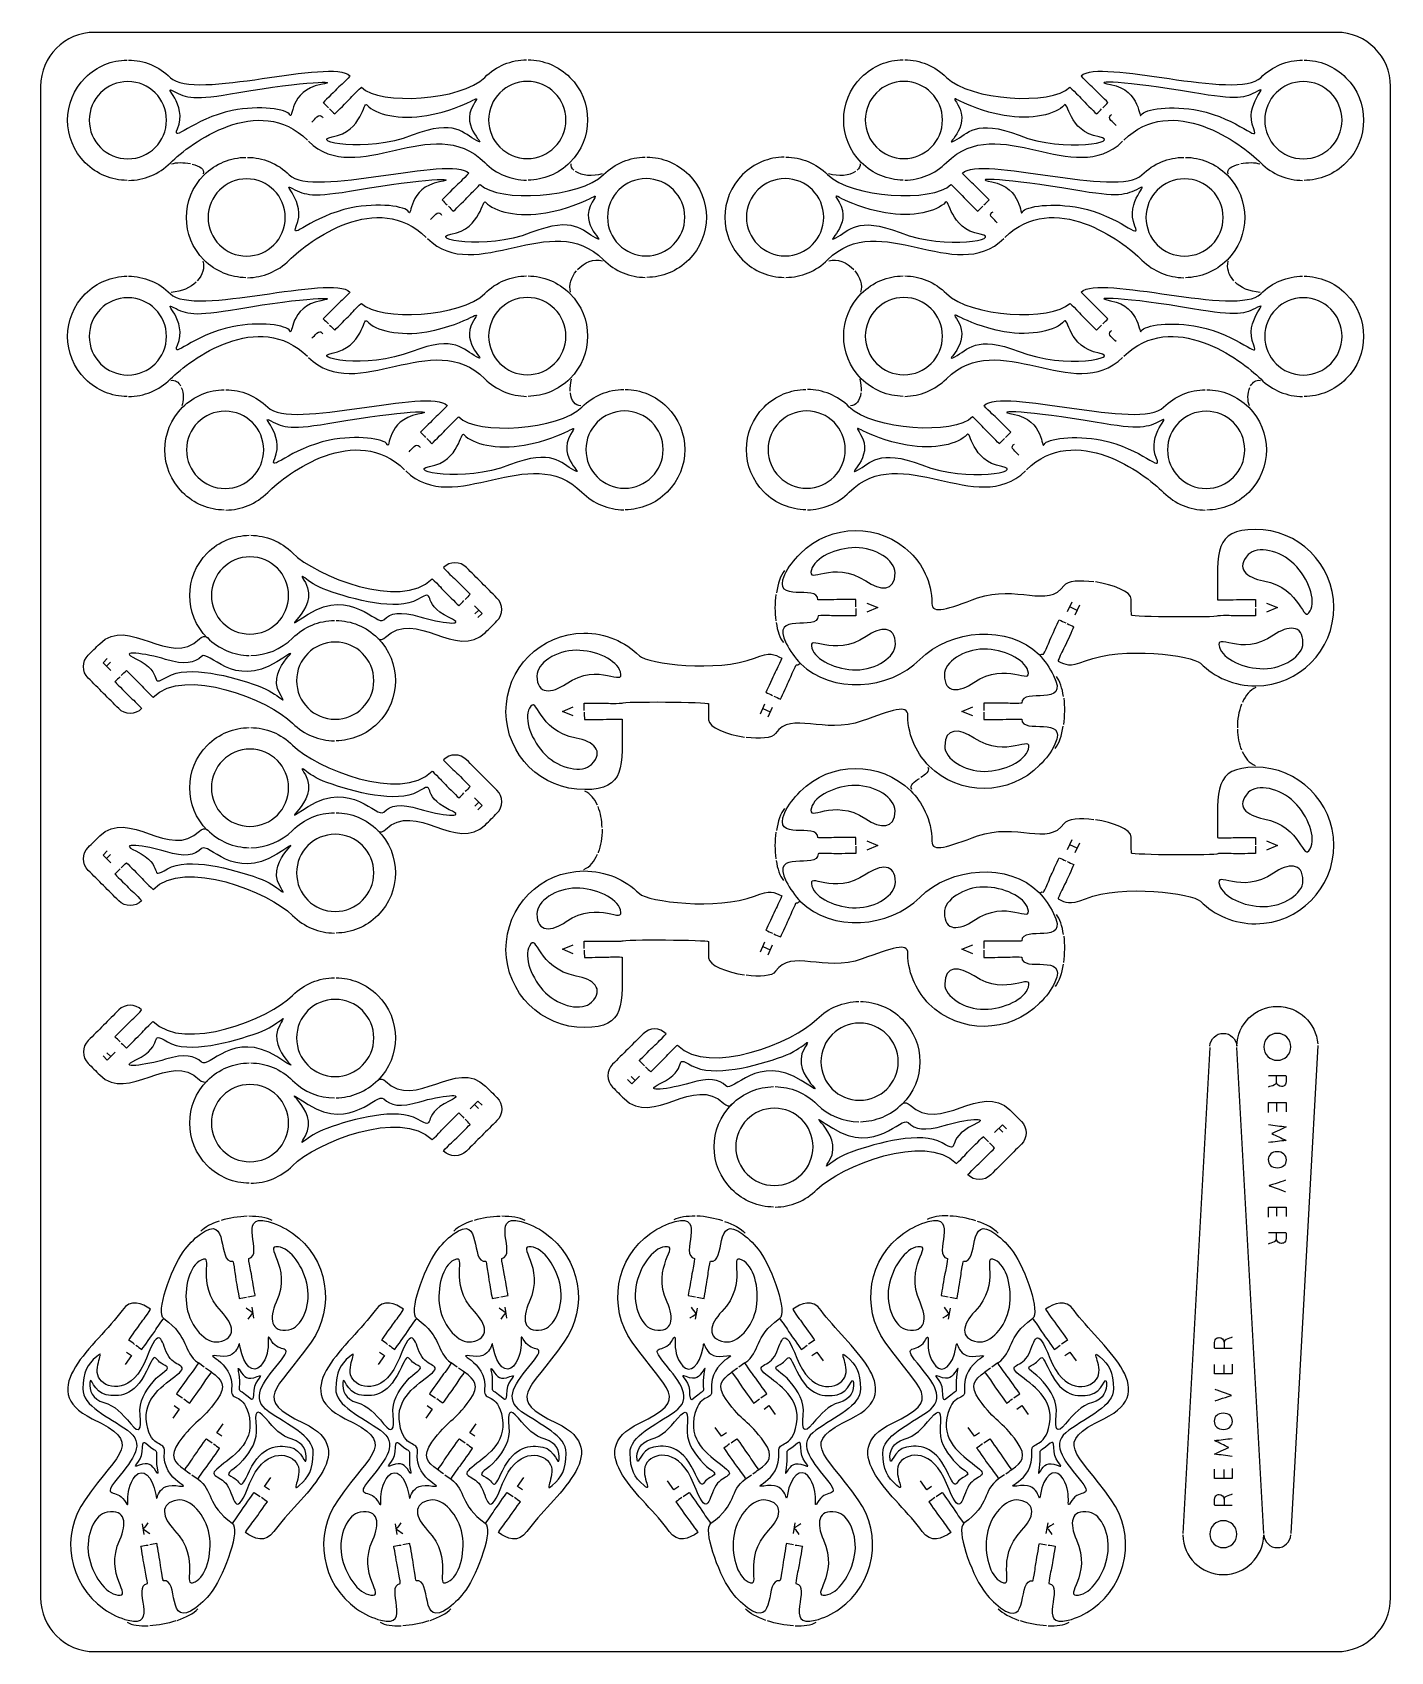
# Model space of a CAD drawing. Extents: x -1 to 250, y 0 to 300.
import ezdxf

# ---------------------------------------------------------------- set-up
doc = ezdxf.new("R2010")
doc.units = 0
doc.header["$MEASUREMENT"] = 0
doc.layers.add('DEFAULT', color=7, linetype='CONTINUOUS')

msp = doc.modelspace()

# ---------------------------------------------------------------- linework, layer by layer
at = {"layer": 'DEFAULT', "color": 250}
for points in [[(80.37, 193.83), (81.8, 192.4), (81.03, 191.63)], [(81.17, 193.03), (80.45, 192.31)], [(153.05, 194.32), (155.07, 193.48), (153.05, 192.63)], [(190.22, 192.74), (191.07, 194.57)], [(191.98, 192.96), (190.62, 193.59)], [(192.44, 193.93), (191.58, 192.1)], [(227.05, 194.32), (229.08, 193.48), (227.05, 192.63)], [(13.05, 181.83), (11.62, 183.26), (12.39, 184.03)], [(12.25, 182.63), (12.98, 183.35)], [(98.69, 173.41), (96.67, 174.24), (98.69, 175.1)], [(133.34, 173.8), (134.19, 175.64)], [(133.79, 174.78), (135.15, 174.14)], [(135.55, 175), (134.7, 173.17)], [(172.7, 173.4), (170.67, 174.24), (172.7, 175.09)], [(80.37, 158.22), (81.8, 156.79), (81.03, 156.02)], [(81.17, 157.42), (80.45, 156.69)], [(153.05, 150.25), (155.07, 149.41), (153.05, 148.56)], [(190.22, 148.66), (191.07, 150.49)], [(227.05, 150.25), (229.08, 149.41), (227.05, 148.55)], [(13.05, 146.21), (11.62, 147.64), (12.39, 148.41)], [(12.25, 147.01), (12.98, 147.74)], [(191.98, 148.89), (190.62, 149.52)], [(192.44, 149.86), (191.58, 148.03)], [(98.69, 129.33), (96.67, 130.17), (98.69, 131.02)], [(133.34, 129.73), (134.19, 131.56)], [(133.79, 130.7), (135.15, 130.07)], [(135.55, 130.93), (134.7, 129.09)], [(172.7, 129.33), (170.67, 130.17), (172.7, 131.02)], [(13.83, 111.09), (12.4, 109.66), (11.63, 110.42)], [(13.03, 110.29), (12.3, 111.01)], [(110.94, 106.69), (109.52, 105.26), (108.74, 106.02)], [(110.14, 105.89), (109.42, 106.61)], [(79.6, 100.62), (81.03, 102.05), (81.8, 101.28)], [(80.4, 101.42), (81.13, 100.7)], [(227.45, 99.95), (227.45, 101.79), (230.71, 101.79), (230.71, 100.03)], [(228.98, 100.1), (228.98, 101.79)], [(176.72, 96.22), (178.15, 97.65), (178.91, 96.88)], [(177.52, 97.02), (178.24, 96.3)], [(227.45, 80.57), (227.45, 82.41), (230.71, 82.41), (230.71, 80.64)], [(228.98, 80.72), (228.98, 82.41)], [(39.16, 63.84), (39.5, 61.85)], [(86, 63.84), (86.34, 61.85)], [(121.62, 63.66), (121.28, 61.67)], [(168.47, 63.66), (168.13, 61.67)], [(15.95, 55.56), (16.87, 54.91), (15.7, 53.27)], [(62.8, 55.56), (63.72, 54.91), (62.55, 53.27)], [(142.87, 54.91), (143.78, 55.56), (144.95, 53.91)], [(189.71, 54.91), (190.63, 55.56), (191.8, 53.91)], [(220.7, 53.33), (220.7, 51.5), (217.43, 51.5), (217.43, 53.26)], [(219.17, 53.19), (219.17, 51.5)], [(24.8, 45.63), (25.72, 44.98), (24.55, 43.33)], [(71.65, 45.63), (72.56, 44.98), (71.4, 43.33)], [(134.02, 44.98), (134.93, 45.63), (136.1, 43.98)], [(180.86, 44.98), (181.78, 45.63), (182.95, 43.98)], [(33.6, 39.95), (32.68, 40.6), (33.85, 42.25)], [(80.44, 39.95), (79.52, 40.6), (80.69, 42.25)], [(127.06, 40.6), (126.14, 39.95), (124.97, 41.6)], [(173.9, 40.6), (172.99, 39.95), (171.82, 41.6)], [(220.7, 33.95), (220.7, 32.11), (217.43, 32.11), (217.43, 33.87)], [(219.17, 33.8), (219.17, 32.11)], [(42.45, 30.02), (41.53, 30.67), (42.7, 32.31)], [(89.29, 30.02), (88.37, 30.67), (89.54, 32.31)], [(118.21, 30.67), (117.29, 30.02), (116.12, 31.67)], [(165.05, 30.67), (164.14, 30.02), (162.97, 31.67)], [(19.24, 21.74), (18.9, 23.73)], [(66.09, 21.74), (65.74, 23.73)], [(139.45, 21.92), (139.79, 23.91)], [(186.29, 21.92), (186.63, 23.91)]]:
    msp.add_lwpolyline(points, dxfattribs=at)
at = {"layer": 'DEFAULT', "color": 1}
for points in [[(216.57, 111.95), (211.57, 21.96)], [(226.56, 21.96), (221.58, 111.95)], [(236.56, 112.33), (231.57, 21.96)], [(30.36, 52.76), (29.26, 53.54)], [(31.71, 51.81), (30.6, 52.59)], [(77.2, 52.76), (76.1, 53.54)], [(78.55, 51.81), (77.45, 52.59)], [(129.13, 52.59), (128.03, 51.81)], [(130.48, 53.54), (129.38, 52.76)], [(175.98, 52.59), (174.88, 51.81)], [(177.33, 53.54), (176.22, 52.76)]]:
    msp.add_lwpolyline(points, dxfattribs=at)
for points, knots in [([(240.05, 0.05), (163.38, 0.05), (86.72, 0.05), (10.05, 0.05), (4.53, 0.05), (0.05, 4.53), (0.05, 10.05), (0.05, 103.38), (0.05, 196.72), (0.05, 290.05), (0.05, 295.57), (4.53, 300.05), (10.05, 300.05), (86.72, 300.05), (163.38, 300.05), (240.05, 300.05), (245.57, 300.05), (250.05, 295.57), (250.05, 290.05), (250.05, 196.72), (250.05, 103.38), (250.05, 10.05), (250.05, 4.53), (245.57, 0.05), (240.05, 0.05)], [0, 0, 0, 0, 651.968, 651.968, 651.968, 652.968, 652.968, 652.968, 1446.668, 1446.668, 1446.668, 1447.668, 1447.668, 1447.668, 2099.636, 2099.636, 2099.636, 2100.636, 2100.636, 2100.636, 2894.336, 2894.336, 2894.336, 2895.336, 2895.336, 2895.336, 2895.336]), ([(16.05, 272.62), (13.25, 272.66), (10.46, 273.75), (8.32, 275.89), (3.96, 280.24), (3.96, 287.31), (8.32, 291.66), (10.46, 293.81), (13.25, 294.89), (16.05, 294.93)], [0, 0, 0, 0, 1, 1, 1, 2, 2, 2, 3, 3, 3, 3]), ([(16.35, 294.93), (19.16, 294.89), (21.95, 293.81), (24.09, 291.66), (28.41, 287.35), (53.96, 295.38), (57.34, 292), (57.34, 291.94), (56.8, 291.4), (56.14, 290.73), (55.72, 290.31), (55.55, 290.21), (54.87, 289.53), (54.25, 288.91), (52.39, 287.05), (52.39, 287.05), (52.71, 286.73), (53.03, 286.41), (53.35, 286.09)], [0, 0, 0, 0, 1, 1, 1, 2, 2, 2, 3, 3, 3, 4, 4, 4, 5, 5, 5, 8.832519, 8.832519, 8.832519, 8.832519]), ([(53.56, 285.88), (53.88, 285.56), (54.2, 285.24), (54.51, 284.93), (54.51, 284.93), (56.37, 286.78), (56.99, 287.4), (57.68, 288.09), (57.77, 288.26), (58.19, 288.68), (58.87, 289.36), (59.43, 289.91), (59.46, 289.88), (62.85, 286.5), (77.97, 287.4), (82.29, 291.71), (84.43, 293.85), (87.22, 294.94), (90.03, 294.97)], [0, 0, 0, 0, 3.832519, 3.832519, 3.832519, 4.832519, 4.832519, 4.832519, 5.832519, 5.832519, 5.832519, 6.832519, 6.832519, 6.832519, 7.832519, 7.832519, 7.832519, 8.832519, 8.832519, 8.832519, 8.832519]), ([(90.33, 294.97), (93.13, 294.94), (95.93, 293.85), (98.07, 291.71), (102.43, 287.35), (102.43, 280.29), (98.07, 275.93), (95.93, 273.8), (93.13, 272.71), (90.33, 272.67)], [0, 0, 0, 0, 1, 1, 1, 2, 2, 2, 3, 3, 3, 3]), ([(159.77, 272.67), (156.96, 272.71), (154.17, 273.8), (152.03, 275.93), (147.68, 280.29), (147.68, 287.35), (152.03, 291.71), (154.17, 293.85), (156.96, 294.94), (159.77, 294.97)], [0, 0, 0, 0, 1, 1, 1, 2, 2, 2, 3, 3, 3, 3]), ([(160.07, 294.97), (162.87, 294.94), (165.67, 293.85), (167.81, 291.71), (172.13, 287.4), (187.25, 286.5), (190.64, 289.88), (190.67, 289.91), (191.23, 289.36), (191.91, 288.68), (192.33, 288.26), (192.43, 288.09), (193.11, 287.4), (193.73, 286.78), (195.59, 284.93), (195.59, 284.93), (195.91, 285.24), (196.22, 285.56), (196.54, 285.88)], [0, 0, 0, 0, 1, 1, 1, 2, 2, 2, 3, 3, 3, 4, 4, 4, 5, 5, 5, 8.832519, 8.832519, 8.832519, 8.832519]), ([(196.75, 286.09), (197.07, 286.41), (197.39, 286.73), (197.71, 287.05), (197.71, 287.05), (195.85, 288.91), (195.23, 289.53), (194.55, 290.21), (194.38, 290.31), (193.96, 290.73), (193.3, 291.4), (192.76, 291.94), (192.76, 292), (196.14, 295.38), (221.69, 287.35), (226.01, 291.66), (228.14, 293.81), (230.94, 294.89), (233.74, 294.93)], [0, 0, 0, 0, 3.832519, 3.832519, 3.832519, 4.832519, 4.832519, 4.832519, 5.832519, 5.832519, 5.832519, 6.832519, 6.832519, 6.832519, 7.832519, 7.832519, 7.832519, 8.832519, 8.832519, 8.832519, 8.832519]), ([(234.04, 294.93), (236.85, 294.89), (239.65, 293.81), (241.78, 291.66), (246.14, 287.31), (246.14, 280.24), (241.78, 275.89), (239.65, 273.75), (236.85, 272.66), (234.04, 272.62)], [0, 0, 0, 0, 1, 1, 1, 2, 2, 2, 3, 3, 3, 3]), ([(16.21, 276.62), (12.25, 276.62), (9.05, 279.83), (9.05, 283.78), (9.05, 287.73), (12.25, 290.94), (16.21, 290.94), (20.16, 290.94), (23.36, 287.73), (23.36, 283.78), (23.36, 279.83), (20.16, 276.62), (16.21, 276.62)], [1, 1, 1, 1, 2, 2, 2, 3, 3, 3, 4, 4, 4, 5, 5, 5, 5]), ([(16.35, 272.62), (19.16, 272.66), (21.95, 273.75), (24.09, 275.89), (27.75, 279.55), (40.46, 288.91), (49.46, 280.08)], [0, 0, 0, 0, 1, 1, 1, 2, 2, 2, 2]), ([(90.18, 276.67), (86.23, 276.67), (83.02, 279.87), (83.02, 283.82), (83.02, 287.77), (86.23, 290.98), (90.18, 290.98), (94.13, 290.98), (97.33, 287.77), (97.33, 283.82), (97.33, 279.87), (94.13, 276.67), (90.18, 276.67)], [1, 1, 1, 1, 2, 2, 2, 3, 3, 3, 4, 4, 4, 5, 5, 5, 5]), ([(152.77, 283.82), (152.77, 287.77), (155.97, 290.98), (159.92, 290.98), (163.87, 290.98), (167.07, 287.77), (167.07, 283.82), (167.07, 279.87), (163.87, 276.67), (159.92, 276.67), (155.97, 276.67), (152.77, 279.87), (152.77, 283.82)], [1, 1, 1, 1, 2, 2, 2, 3, 3, 3, 4, 4, 4, 5, 5, 5, 5]), ([(200.64, 280.08), (209.64, 288.91), (222.35, 279.55), (226.01, 275.89), (228.14, 273.75), (230.94, 272.66), (233.74, 272.62)], [0, 0, 0, 0, 1, 1, 1, 2, 2, 2, 2]), ([(226.74, 283.78), (226.74, 287.73), (229.94, 290.94), (233.89, 290.94), (237.85, 290.94), (241.05, 287.73), (241.05, 283.78), (241.05, 279.83), (237.85, 276.62), (233.89, 276.62), (229.94, 276.62), (226.74, 279.83), (226.74, 283.78)], [1, 1, 1, 1, 2, 2, 2, 3, 3, 3, 4, 4, 4, 5, 5, 5, 5]), ([(49.67, 279.87), (58.68, 271.08), (72.64, 285.59), (82.29, 275.93), (84.43, 273.8), (87.22, 272.71), (90.03, 272.67)], [0, 0, 0, 0, 1, 1, 1, 2, 2, 2, 2]), ([(160.07, 272.67), (162.87, 272.71), (165.67, 273.8), (167.81, 275.93), (177.46, 285.59), (191.42, 271.08), (200.43, 279.87)], [0, 0, 0, 0, 1, 1, 1, 2, 2, 2, 2]), ([(38.06, 254.6), (35.26, 254.64), (32.46, 255.73), (30.32, 257.86), (25.96, 262.22), (25.96, 269.28), (30.32, 273.64), (32.46, 275.78), (35.26, 276.87), (38.06, 276.9)], [0, 0, 0, 0, 1, 1, 1, 2, 2, 2, 3, 3, 3, 3]), ([(38.36, 276.9), (41.17, 276.87), (43.96, 275.78), (46.1, 273.64), (50.42, 269.33), (75.96, 277.36), (79.34, 273.98), (79.34, 273.91), (78.81, 273.37), (78.14, 272.71), (77.73, 272.29), (77.55, 272.19), (76.87, 271.5), (76.25, 270.88), (74.39, 269.03), (74.39, 269.03), (74.71, 268.71), (75.03, 268.39), (75.35, 268.07)], [0, 0, 0, 0, 1, 1, 1, 2, 2, 2, 3, 3, 3, 4, 4, 4, 5, 5, 5, 8.832519, 8.832519, 8.832519, 8.832519]), ([(75.56, 267.86), (75.88, 267.54), (76.2, 267.22), (76.52, 266.9), (76.52, 266.9), (78.37, 268.76), (78.99, 269.38), (79.68, 270.06), (79.78, 270.24), (80.19, 270.66), (80.88, 271.34), (81.43, 271.89), (81.47, 271.86), (84.85, 268.47), (99.98, 269.37), (104.29, 273.69), (106.44, 275.83), (109.23, 276.91), (112.03, 276.95)], [0, 0, 0, 0, 3.832519, 3.832519, 3.832519, 4.832519, 4.832519, 4.832519, 5.832519, 5.832519, 5.832519, 6.832519, 6.832519, 6.832519, 7.832519, 7.832519, 7.832519, 8.832519, 8.832519, 8.832519, 8.832519]), ([(112.33, 276.95), (115.14, 276.91), (117.93, 275.83), (120.07, 273.69), (124.43, 269.33), (124.43, 262.27), (120.07, 257.91), (117.93, 255.77), (115.14, 254.68), (112.33, 254.65)], [0, 0, 0, 0, 1, 1, 1, 2, 2, 2, 3, 3, 3, 3]), ([(137.77, 276.95), (134.96, 276.91), (132.17, 275.83), (130.03, 273.69), (125.67, 269.33), (125.67, 262.27), (130.03, 257.91), (132.17, 255.77), (134.96, 254.68), (137.77, 254.65)], [0, 0, 0, 0, 1, 1, 1, 2, 2, 2, 3, 3, 3, 3]), ([(138.07, 276.95), (140.87, 276.91), (143.66, 275.83), (145.8, 273.69), (150.12, 269.37), (165.25, 268.47), (168.63, 271.86), (168.67, 271.89), (169.22, 271.34), (169.9, 270.66), (170.32, 270.24), (170.42, 270.06), (171.1, 269.38), (171.72, 268.76), (173.58, 266.9), (173.58, 266.9), (173.9, 267.22), (174.22, 267.54), (174.54, 267.86)], [0, 0, 0, 0, 1, 1, 1, 2, 2, 2, 3, 3, 3, 4, 4, 4, 5, 5, 5, 8.832519, 8.832519, 8.832519, 8.832519]), ([(174.75, 268.07), (175.07, 268.39), (175.39, 268.71), (175.7, 269.03), (174.88, 269.85), (174.05, 270.68), (173.23, 271.5), (172.54, 272.19), (172.37, 272.29), (171.95, 272.71), (171.29, 273.37), (170.75, 273.91), (170.75, 273.98), (174.14, 277.36), (199.68, 269.33), (204, 273.64), (206.14, 275.78), (208.94, 276.87), (211.74, 276.9)], [0, 0, 0, 0, 3.832519, 3.832519, 3.832519, 13.760298, 13.760298, 13.760298, 14.760298, 14.760298, 14.760298, 15.760298, 15.760298, 15.760298, 16.760298, 16.760298, 16.760298, 17.760298, 17.760298, 17.760298, 17.760298]), ([(212.04, 276.9), (214.84, 276.87), (217.64, 275.78), (219.78, 273.64), (224.13, 269.28), (224.13, 262.22), (219.78, 257.86), (217.64, 255.73), (214.84, 254.64), (212.04, 254.6)], [0, 0, 0, 0, 1, 1, 1, 2, 2, 2, 3, 3, 3, 3]), ([(38.21, 258.6), (34.26, 258.6), (31.06, 261.8), (31.06, 265.75), (31.06, 269.7), (34.26, 272.91), (38.21, 272.91), (42.16, 272.91), (45.36, 269.7), (45.36, 265.75), (45.36, 261.8), (42.16, 258.6), (38.21, 258.6)], [1, 1, 1, 1, 2, 2, 2, 3, 3, 3, 4, 4, 4, 5, 5, 5, 5]), ([(38.36, 254.6), (41.17, 254.64), (43.96, 255.73), (46.1, 257.86), (49.76, 261.52), (62.46, 270.89), (71.46, 262.06)], [0, 0, 0, 0, 1, 1, 1, 2, 2, 2, 2]), ([(112.18, 258.64), (108.23, 258.64), (105.03, 261.85), (105.03, 265.8), (105.03, 269.75), (108.23, 272.96), (112.18, 272.96), (116.14, 272.96), (119.34, 269.75), (119.34, 265.8), (119.34, 261.85), (116.14, 258.64), (112.18, 258.64)], [1, 1, 1, 1, 2, 2, 2, 3, 3, 3, 4, 4, 4, 5, 5, 5, 5]), ([(130.76, 265.8), (130.76, 269.75), (133.96, 272.96), (137.92, 272.96), (141.87, 272.96), (145.07, 269.75), (145.07, 265.8), (145.07, 261.85), (141.87, 258.64), (137.92, 258.64), (133.96, 258.64), (130.76, 261.85), (130.76, 265.8)], [1, 1, 1, 1, 2, 2, 2, 3, 3, 3, 4, 4, 4, 5, 5, 5, 5]), ([(178.64, 262.06), (187.64, 270.89), (200.34, 261.52), (204, 257.86), (206.14, 255.73), (208.94, 254.64), (211.74, 254.6)], [0, 0, 0, 0, 1, 1, 1, 2, 2, 2, 2]), ([(204.74, 265.75), (204.74, 269.7), (207.94, 272.91), (211.89, 272.91), (215.84, 272.91), (219.04, 269.7), (219.04, 265.75), (219.04, 261.8), (215.84, 258.6), (211.89, 258.6), (207.94, 258.6), (204.74, 261.8), (204.74, 265.75)], [1, 1, 1, 1, 2, 2, 2, 3, 3, 3, 4, 4, 4, 5, 5, 5, 5]), ([(71.68, 261.85), (80.69, 253.06), (94.64, 267.57), (104.29, 257.91), (106.44, 255.77), (109.23, 254.68), (112.03, 254.65)], [0, 0, 0, 0, 1, 1, 1, 2, 2, 2, 2]), ([(138.07, 254.65), (140.87, 254.68), (143.66, 255.77), (145.8, 257.91), (155.46, 267.57), (169.41, 253.06), (178.42, 261.85)], [0, 0, 0, 0, 1, 1, 1, 2, 2, 2, 2]), ([(16.35, 254.88), (19.16, 254.84), (21.95, 253.76), (24.09, 251.62), (28.41, 247.3), (53.96, 255.34), (57.34, 251.95), (57.34, 251.89), (56.8, 251.35), (56.14, 250.68), (55.72, 250.27), (55.55, 250.16), (54.87, 249.48), (54.25, 248.86), (52.39, 247), (52.39, 247), (52.71, 246.68), (53.03, 246.37), (53.35, 246.05)], [0, 0, 0, 0, 1, 1, 1, 2, 2, 2, 3, 3, 3, 4, 4, 4, 5, 5, 5, 8.832519, 8.832519, 8.832519, 8.832519]), ([(196.75, 246.05), (197.07, 246.37), (197.39, 246.68), (197.71, 247), (196.89, 247.83), (196.06, 248.65), (195.23, 249.48), (194.55, 250.16), (194.38, 250.27), (193.96, 250.68), (193.3, 251.35), (192.76, 251.89), (192.76, 251.95), (196.14, 255.34), (221.69, 247.3), (226.01, 251.62), (228.14, 253.76), (230.94, 254.84), (233.74, 254.88)], [0, 0, 0, 0, 3.832519, 3.832519, 3.832519, 13.760298, 13.760298, 13.760298, 14.760298, 14.760298, 14.760298, 15.760298, 15.760298, 15.760298, 16.760298, 16.760298, 16.760298, 17.760298, 17.760298, 17.760298, 17.760298]), ([(16.05, 232.58), (13.25, 232.61), (10.46, 233.7), (8.32, 235.84), (3.96, 240.2), (3.96, 247.26), (8.32, 251.62), (10.46, 253.76), (13.25, 254.84), (16.05, 254.88)], [0, 0, 0, 0, 1, 1, 1, 2, 2, 2, 3, 3, 3, 3]), ([(53.56, 245.83), (53.88, 245.52), (54.2, 245.2), (54.51, 244.88), (54.51, 244.88), (56.37, 246.73), (56.99, 247.36), (57.68, 248.04), (57.77, 248.22), (58.19, 248.63), (58.87, 249.31), (59.43, 249.87), (59.46, 249.83), (62.85, 246.45), (77.97, 247.35), (82.29, 251.66), (84.43, 253.8), (87.22, 254.89), (90.03, 254.93)], [0, 0, 0, 0, 3.832519, 3.832519, 3.832519, 4.832519, 4.832519, 4.832519, 5.832519, 5.832519, 5.832519, 6.832519, 6.832519, 6.832519, 7.832519, 7.832519, 7.832519, 8.832519, 8.832519, 8.832519, 8.832519]), ([(90.33, 254.93), (93.13, 254.89), (95.93, 253.8), (98.07, 251.66), (102.43, 247.31), (102.43, 240.24), (98.07, 235.89), (95.93, 233.75), (93.13, 232.66), (90.33, 232.62)], [0, 0, 0, 0, 1, 1, 1, 2, 2, 2, 3, 3, 3, 3]), ([(159.77, 232.62), (156.96, 232.66), (154.17, 233.75), (152.03, 235.89), (147.68, 240.24), (147.68, 247.31), (152.03, 251.66), (154.17, 253.8), (156.96, 254.89), (159.77, 254.93)], [0, 0, 0, 0, 1, 1, 1, 2, 2, 2, 3, 3, 3, 3]), ([(160.07, 254.93), (162.87, 254.89), (165.67, 253.8), (167.81, 251.66), (172.13, 247.35), (187.25, 246.45), (190.64, 249.83), (190.67, 249.87), (191.23, 249.31), (191.91, 248.63), (192.33, 248.22), (192.43, 248.04), (193.11, 247.36), (193.94, 246.53), (194.76, 245.7), (195.59, 244.88), (195.91, 245.2), (196.22, 245.52), (196.54, 245.83)], [0, 0, 0, 0, 1, 1, 1, 2, 2, 2, 3, 3, 3, 4, 4, 4, 13.927779, 13.927779, 13.927779, 17.760298, 17.760298, 17.760298, 17.760298]), ([(234.04, 254.88), (236.85, 254.84), (239.65, 253.76), (241.78, 251.62), (246.14, 247.26), (246.14, 240.2), (241.78, 235.84), (239.65, 233.7), (236.85, 232.61), (234.04, 232.58)], [0, 0, 0, 0, 1, 1, 1, 2, 2, 2, 3, 3, 3, 3]), ([(16.21, 236.57), (12.25, 236.57), (9.05, 239.78), (9.05, 243.73), (9.05, 247.68), (12.25, 250.89), (16.21, 250.89), (20.16, 250.89), (23.36, 247.68), (23.36, 243.73), (23.36, 239.78), (20.16, 236.57), (16.21, 236.57)], [1, 1, 1, 1, 2, 2, 2, 3, 3, 3, 4, 4, 4, 5, 5, 5, 5]), ([(90.18, 236.62), (86.23, 236.62), (83.02, 239.82), (83.02, 243.77), (83.02, 247.72), (86.23, 250.93), (90.18, 250.93), (94.13, 250.93), (97.33, 247.72), (97.33, 243.77), (97.33, 239.82), (94.13, 236.62), (90.18, 236.62)], [1, 1, 1, 1, 2, 2, 2, 3, 3, 3, 4, 4, 4, 5, 5, 5, 5]), ([(152.77, 243.77), (152.77, 247.72), (155.97, 250.93), (159.92, 250.93), (163.87, 250.93), (167.07, 247.72), (167.07, 243.77), (167.07, 239.82), (163.87, 236.62), (159.92, 236.62), (155.97, 236.62), (152.77, 239.82), (152.77, 243.77)], [1, 1, 1, 1, 2, 2, 2, 3, 3, 3, 4, 4, 4, 5, 5, 5, 5]), ([(226.74, 243.73), (226.74, 247.68), (229.94, 250.89), (233.89, 250.89), (237.85, 250.89), (241.05, 247.68), (241.05, 243.73), (241.05, 239.78), (237.85, 236.57), (233.89, 236.57), (229.94, 236.57), (226.74, 239.78), (226.74, 243.73)], [1, 1, 1, 1, 2, 2, 2, 3, 3, 3, 4, 4, 4, 5, 5, 5, 5]), ([(16.35, 232.58), (19.16, 232.61), (21.95, 233.7), (24.09, 235.84), (27.75, 239.5), (40.46, 248.86), (49.46, 240.04)], [0, 0, 0, 0, 1, 1, 1, 2, 2, 2, 2]), ([(200.64, 240.04), (209.64, 248.86), (222.35, 239.5), (226.01, 235.84), (228.14, 233.7), (230.94, 232.61), (233.74, 232.58)], [0, 0, 0, 0, 1, 1, 1, 2, 2, 2, 2]), ([(49.67, 239.82), (58.68, 231.04), (72.64, 245.54), (82.29, 235.89), (84.43, 233.75), (87.22, 232.66), (90.03, 232.62)], [0, 0, 0, 0, 1, 1, 1, 2, 2, 2, 2]), ([(160.07, 232.62), (162.87, 232.66), (165.67, 233.75), (167.81, 235.89), (177.46, 245.54), (191.42, 231.04), (200.43, 239.82)], [0, 0, 0, 0, 1, 1, 1, 2, 2, 2, 2]), ([(34.36, 233.85), (37.16, 233.82), (39.96, 232.73), (42.1, 230.59), (46.42, 226.28), (71.96, 234.31), (75.34, 230.93), (75.34, 230.86), (74.81, 230.32), (74.14, 229.66), (73.73, 229.24), (73.55, 229.14), (72.87, 228.45), (72.25, 227.83), (70.39, 225.98), (70.39, 225.98), (70.71, 225.66), (71.03, 225.34), (71.35, 225.02)], [0, 0, 0, 0, 1, 1, 1, 2, 2, 2, 3, 3, 3, 4, 4, 4, 5, 5, 5, 8.832519, 8.832519, 8.832519, 8.832519]), ([(178.75, 225.02), (179.07, 225.34), (179.39, 225.66), (179.7, 225.98), (178.88, 226.8), (178.05, 227.63), (177.23, 228.45), (176.54, 229.14), (176.37, 229.24), (175.95, 229.66), (175.29, 230.32), (174.76, 230.86), (174.76, 230.93), (178.14, 234.31), (203.68, 226.28), (208, 230.59), (210.14, 232.73), (212.94, 233.82), (215.74, 233.85)], [0, 0, 0, 0, 3.832519, 3.832519, 3.832519, 13.760298, 13.760298, 13.760298, 14.760298, 14.760298, 14.760298, 15.760298, 15.760298, 15.760298, 16.760298, 16.760298, 16.760298, 17.760298, 17.760298, 17.760298, 17.760298]), ([(34.06, 211.55), (31.26, 211.59), (28.47, 212.67), (26.32, 214.82), (21.97, 219.17), (21.97, 226.23), (26.32, 230.59), (28.47, 232.73), (31.26, 233.82), (34.06, 233.85)], [0, 0, 0, 0, 1, 1, 1, 2, 2, 2, 3, 3, 3, 3]), ([(71.56, 224.81), (71.88, 224.49), (72.2, 224.17), (72.52, 223.85), (72.52, 223.85), (74.37, 225.71), (74.99, 226.33), (75.68, 227.01), (75.78, 227.19), (76.19, 227.61), (76.88, 228.29), (77.43, 228.84), (77.47, 228.81), (80.85, 225.42), (95.98, 226.32), (100.29, 230.64), (102.44, 232.78), (105.23, 233.87), (108.03, 233.9)], [0, 0, 0, 0, 3.832519, 3.832519, 3.832519, 4.832519, 4.832519, 4.832519, 5.832519, 5.832519, 5.832519, 6.832519, 6.832519, 6.832519, 7.832519, 7.832519, 7.832519, 8.832519, 8.832519, 8.832519, 8.832519]), ([(108.33, 233.9), (111.14, 233.87), (113.93, 232.78), (116.07, 230.64), (120.43, 226.28), (120.43, 219.22), (116.07, 214.86), (113.93, 212.72), (111.14, 211.63), (108.33, 211.6)], [0, 0, 0, 0, 1, 1, 1, 2, 2, 2, 3, 3, 3, 3]), ([(141.77, 211.6), (138.96, 211.63), (136.17, 212.72), (134.03, 214.86), (129.67, 219.22), (129.67, 226.28), (134.03, 230.64), (136.17, 232.78), (138.96, 233.87), (141.77, 233.9)], [0, 0, 0, 0, 1, 1, 1, 2, 2, 2, 3, 3, 3, 3]), ([(178.54, 224.81), (178.22, 224.49), (177.9, 224.17), (177.58, 223.85), (177.58, 223.85), (175.73, 225.71), (175.1, 226.33), (174.42, 227.01), (174.32, 227.19), (173.91, 227.61), (173.22, 228.29), (172.67, 228.84), (172.63, 228.81), (169.25, 225.42), (154.12, 226.32), (149.8, 230.64), (147.66, 232.78), (144.87, 233.87), (142.07, 233.9)], [0, 0, 0, 0, 3.832519, 3.832519, 3.832519, 4.832519, 4.832519, 4.832519, 5.832519, 5.832519, 5.832519, 6.832519, 6.832519, 6.832519, 7.832519, 7.832519, 7.832519, 8.832519, 8.832519, 8.832519, 8.832519]), ([(216.04, 233.85), (218.85, 233.82), (221.64, 232.73), (223.78, 230.59), (228.13, 226.23), (228.13, 219.17), (223.78, 214.82), (221.64, 212.67), (218.85, 211.59), (216.04, 211.55)], [0, 0, 0, 0, 1, 1, 1, 2, 2, 2, 3, 3, 3, 3]), ([(34.21, 215.55), (30.26, 215.55), (27.06, 218.75), (27.06, 222.7), (27.06, 226.65), (30.26, 229.86), (34.21, 229.86), (38.16, 229.86), (41.36, 226.65), (41.36, 222.7), (41.36, 218.75), (38.16, 215.55), (34.21, 215.55)], [1, 1, 1, 1, 2, 2, 2, 3, 3, 3, 4, 4, 4, 5, 5, 5, 5]), ([(108.18, 215.59), (104.23, 215.59), (101.03, 218.8), (101.03, 222.75), (101.03, 226.7), (104.23, 229.91), (108.18, 229.91), (112.14, 229.91), (115.34, 226.7), (115.34, 222.75), (115.34, 218.8), (112.14, 215.59), (108.18, 215.59)], [1, 1, 1, 1, 2, 2, 2, 3, 3, 3, 4, 4, 4, 5, 5, 5, 5]), ([(134.76, 222.75), (134.76, 226.7), (137.96, 229.91), (141.92, 229.91), (145.87, 229.91), (149.07, 226.7), (149.07, 222.75), (149.07, 218.8), (145.87, 215.59), (141.92, 215.59), (137.96, 215.59), (134.76, 218.8), (134.76, 222.75)], [1, 1, 1, 1, 2, 2, 2, 3, 3, 3, 4, 4, 4, 5, 5, 5, 5]), ([(208.74, 222.7), (208.74, 226.65), (211.94, 229.86), (215.89, 229.86), (219.84, 229.86), (223.04, 226.65), (223.04, 222.7), (223.04, 218.75), (219.84, 215.55), (215.89, 215.55), (211.94, 215.55), (208.74, 218.75), (208.74, 222.7)], [1, 1, 1, 1, 2, 2, 2, 3, 3, 3, 4, 4, 4, 5, 5, 5, 5]), ([(34.36, 211.55), (37.16, 211.59), (39.96, 212.67), (42.1, 214.82), (45.76, 218.47), (58.46, 227.84), (67.46, 219.01)], [0, 0, 0, 0, 1, 1, 1, 2, 2, 2, 2]), ([(182.64, 219.01), (191.64, 227.84), (204.34, 218.47), (208, 214.82), (210.14, 212.67), (212.94, 211.59), (215.74, 211.55)], [0, 0, 0, 0, 1, 1, 1, 2, 2, 2, 2]), ([(67.68, 218.8), (76.69, 210.01), (90.64, 224.52), (100.29, 214.86), (102.44, 212.72), (105.23, 211.63), (108.03, 211.6)], [0, 0, 0, 0, 1, 1, 1, 2, 2, 2, 2]), ([(142.07, 211.6), (144.87, 211.63), (147.66, 212.72), (149.8, 214.86), (159.46, 224.52), (173.41, 210.01), (182.42, 218.8)], [0, 0, 0, 0, 1, 1, 1, 2, 2, 2, 2]), ([(151.02, 193.63), (151.02, 194.08), (151.02, 194.53), (151.02, 194.98), (151.02, 194.98), (148.39, 194.96), (147.51, 194.96), (146.55, 194.95), (146.35, 194.9), (145.76, 194.9), (144.8, 194.89), (144.01, 194.89), (144.01, 194.94), (143.99, 197.94), (135.37, 193.98), (137.87, 199.58), (138.55, 201.05), (139.49, 202.23), (140.71, 203.46), (146.34, 209.15), (155.52, 209.2), (161.21, 203.57), (163.13, 201.65), (165.11, 198.32), (165.11, 194.26), (165.11, 192.09), (167.99, 193.27), (173.57, 195.26), (180.73, 197.81), (186.64, 193.32), (189.6, 197.56), (190.25, 198.5), (192.6, 198.64), (195.07, 198.29)], [0, 0, 0, 0, 3.830052, 3.830052, 3.830052, 4.830052, 4.830052, 4.830052, 5.830052, 5.830052, 5.830052, 6.830052, 6.830052, 6.830052, 7.830052, 7.830052, 7.830052, 8.830052, 8.830052, 8.830052, 9.830052, 9.830052, 9.830052, 10.830052, 10.830052, 10.830052, 11.830052, 11.830052, 11.830052, 12.830052, 12.830052, 12.830052, 13.830052, 13.830052, 13.830052, 13.830052]), ([(190.17, 190.51), (190.58, 190.32), (190.99, 190.13), (191.4, 189.94), (191.4, 189.94), (190.3, 187.56), (189.94, 186.76), (189.53, 185.88), (189.41, 185.73), (189.16, 185.2), (188.75, 184.32), (188.43, 183.6), (188.47, 183.58), (189.97, 182.9), (190.48, 182.41), (193.53, 183.61), (200.41, 186.34), (213.37, 184.61), (214.83, 183.16), (217.47, 180.55), (221.11, 178.95), (225.11, 178.97), (233.12, 179.02), (239.57, 185.55), (239.53, 193.55), (239.48, 201.56), (232.96, 208.02), (224.95, 207.97), (217.36, 207.93), (217.97, 203.87), (218.02, 194.94), (218.02, 194.88), (218.81, 194.89), (219.77, 194.89), (220.36, 194.9), (220.55, 194.95), (221.52, 194.95), (222.39, 194.96), (225.02, 194.97), (225.02, 194.97), (225.02, 194.52), (225.03, 194.07), (225.03, 193.62)], [0, 0, 0, 0, 3.830196, 3.830196, 3.830196, 4.830196, 4.830196, 4.830196, 5.830196, 5.830196, 5.830196, 6.830196, 6.830196, 6.830196, 7.830196, 7.830196, 7.830196, 8.830196, 8.830196, 8.830196, 9.830196, 9.830196, 9.830196, 10.830196, 10.830196, 10.830196, 11.830196, 11.830196, 11.830196, 12.830196, 12.830196, 12.830196, 13.830196, 13.830196, 13.830196, 14.830196, 14.830196, 14.830196, 15.830196, 15.830196, 15.830196, 19.660248, 19.660248, 19.660248, 19.660248]), ([(30.93, 187.83), (26.58, 192.19), (26.58, 199.25), (30.93, 203.61), (33.07, 205.75), (35.87, 206.84), (38.67, 206.87)], [0, 0, 0, 0, 1, 1, 1, 2, 2, 2, 2]), ([(38.97, 206.87), (41.78, 206.84), (44.57, 205.75), (46.71, 203.61), (51.03, 199.29), (66.73, 192.97), (72.54, 198.78), (72.58, 198.81), (73.13, 198.26), (73.81, 197.58), (74.23, 197.16), (74.33, 196.99), (75.01, 196.3), (75.64, 195.68), (77.49, 193.82), (77.49, 193.82), (77.81, 194.14), (78.13, 194.46), (78.45, 194.78)], [0, 0, 0, 0, 1, 1, 1, 2, 2, 2, 3, 3, 3, 4, 4, 4, 5, 5, 5, 8.825454, 8.825454, 8.825454, 8.825454]), ([(142.79, 200.48), (143.4, 202.68), (147.27, 204.57), (150.96, 204.59), (154.64, 204.61), (158.26, 202.29), (158.28, 199.9), (158.29, 196.41), (155.55, 196.6), (152.85, 198.42), (146.72, 202.51), (141.98, 197.54), (142.79, 200.48)], [1, 1, 1, 1, 2, 2, 2, 3, 3, 3, 4, 4, 4, 5, 5, 5, 5]), ([(235.17, 192.87), (233.7, 190.21), (233.79, 197.08), (226.54, 198.43), (223.34, 199.03), (221.25, 200.81), (223.7, 203.29), (225.38, 204.99), (229.59, 204.12), (232.21, 201.52), (234.83, 198.93), (236.28, 194.88), (235.17, 192.87)], [1, 1, 1, 1, 2, 2, 2, 3, 3, 3, 4, 4, 4, 5, 5, 5, 5]), ([(31.67, 195.72), (31.67, 199.67), (34.87, 202.88), (38.82, 202.88), (42.78, 202.88), (45.98, 199.67), (45.98, 195.72), (45.98, 191.77), (42.78, 188.57), (38.82, 188.57), (34.87, 188.57), (31.67, 191.77), (31.67, 195.72)], [1, 1, 1, 1, 2, 2, 2, 3, 3, 3, 4, 4, 4, 5, 5, 5, 5]), ([(62.49, 187.74), (62.9, 187.33), (63.58, 187.61), (63.94, 187.97), (69.42, 193.45), (77.12, 183.56), (82.44, 188.88), (83.15, 189.58), (83.86, 190.29), (84.56, 191), (85.74, 192.17), (85.74, 194.07), (84.56, 195.24), (82.68, 197.13), (80.79, 199.02), (78.91, 200.9), (77.73, 202.07), (75.84, 202.07), (74.66, 200.9), (74.63, 200.87), (75.18, 200.31), (75.86, 199.63), (76.28, 199.21), (76.45, 199.11), (77.14, 198.43), (77.76, 197.8), (79.61, 195.95), (79.61, 195.95), (79.3, 195.63), (78.98, 195.31), (78.66, 194.99)], [0, 0, 0, 0, 1, 1, 1, 2, 2, 2, 10.513566, 10.513566, 10.513566, 11.513566, 11.513566, 11.513566, 34.197551, 34.197551, 34.197551, 35.197551, 35.197551, 35.197551, 36.197551, 36.197551, 36.197551, 37.197551, 37.197551, 37.197551, 38.197551, 38.197551, 38.197551, 42.03007, 42.03007, 42.03007, 42.03007]), ([(225.03, 193.32), (225.04, 192.87), (225.04, 192.42), (225.04, 191.97), (225.04, 191.97), (222.41, 191.96), (221.54, 191.95), (220.57, 191.95), (220.38, 192), (219.79, 191.99), (218.82, 191.99), (218.04, 191.98), (218.04, 191.93), (217.92, 191.61), (202.04, 191.72), (202.04, 192.05), (202.03, 193.05), (202.03, 194.05), (202.02, 195.05), (202.01, 196.43), (198.63, 197.74), (195.38, 198.24)], [0, 0, 0, 0, 3.830052, 3.830052, 3.830052, 4.830052, 4.830052, 4.830052, 5.830052, 5.830052, 5.830052, 6.830052, 6.830052, 6.830052, 7.830052, 7.830052, 7.830052, 16.330146, 16.330146, 16.330146, 17.330146, 17.330146, 17.330146, 17.330146]), ([(14.77, 180.67), (14.45, 180.35), (14.13, 180.04), (13.81, 179.72), (13.81, 179.72), (15.67, 177.86), (16.29, 177.24), (16.97, 176.56), (17.14, 176.45), (17.56, 176.04), (18.24, 175.35), (18.8, 174.8), (18.76, 174.76), (17.59, 173.59), (15.69, 173.59), (14.52, 174.76), (12.63, 176.65), (10.75, 178.54), (8.86, 180.42), (7.69, 181.59), (7.69, 183.49), (8.86, 184.67), (9.57, 185.37), (10.28, 186.08), (10.99, 186.79), (16.31, 192.11), (24, 182.21), (29.48, 187.69), (29.84, 188.05), (30.53, 188.33), (30.93, 187.92), (33.07, 185.76), (35.86, 184.66), (38.67, 184.61)], [0, 0, 0, 0, 3.832519, 3.832519, 3.832519, 4.832519, 4.832519, 4.832519, 5.832519, 5.832519, 5.832519, 6.832519, 6.832519, 6.832519, 7.832519, 7.832519, 7.832519, 30.516504, 30.516504, 30.516504, 31.516504, 31.516504, 31.516504, 40.03007, 40.03007, 40.03007, 41.03007, 41.03007, 41.03007, 42.03007, 42.03007, 42.03007, 43.03007, 43.03007, 43.03007, 43.03007]), ([(151.03, 193.33), (151.03, 192.88), (151.03, 192.43), (151.03, 191.98), (151.03, 191.98), (148.4, 191.96), (147.53, 191.96), (146.56, 191.95), (146.37, 192), (145.78, 192), (144.82, 191.99), (144.03, 191.99), (144.03, 191.94), (144.05, 188.86), (134.97, 192.98), (138.14, 186.82), (138.82, 185.5), (139.71, 184.16), (140.82, 183.07), (146.51, 177.43), (157.25, 178.17), (162.88, 183.86), (168.54, 189.52), (179.28, 190.43), (184.94, 184.77), (185.25, 184.46), (185.28, 185.05), (185.75, 184.84), (185.8, 184.81), (186.12, 185.53), (186.52, 186.4), (186.77, 186.94), (186.81, 187.14), (187.21, 188.02), (187.58, 188.82), (188.67, 191.2), (188.67, 191.2), (189.08, 191.01), (189.49, 190.82), (189.9, 190.64)], [0, 0, 0, 0, 3.830052, 3.830052, 3.830052, 4.830052, 4.830052, 4.830052, 5.830052, 5.830052, 5.830052, 6.830052, 6.830052, 6.830052, 7.830052, 7.830052, 7.830052, 8.830052, 8.830052, 8.830052, 9.830052, 9.830052, 9.830052, 10.830052, 10.830052, 10.830052, 11.830052, 11.830052, 11.830052, 12.830052, 12.830052, 12.830052, 13.830052, 13.830052, 13.830052, 14.830052, 14.830052, 14.830052, 18.660248, 18.660248, 18.660248, 18.660248]), ([(38.97, 184.61), (41.78, 184.64), (44.57, 185.71), (46.71, 187.83), (48.85, 189.97), (51.65, 191.06), (54.45, 191.09)], [0, 0, 0, 0, 1, 1, 1, 2, 2, 2, 2]), ([(54.75, 191.09), (57.56, 191.06), (60.35, 189.97), (62.49, 187.83), (66.84, 183.47), (66.84, 176.41), (62.49, 172.05), (60.35, 169.92), (57.56, 168.83), (54.75, 168.79)], [0, 0, 0, 0, 1, 1, 1, 2, 2, 2, 3, 3, 3, 3]), ([(151.08, 181.94), (147.4, 181.91), (143.51, 183.76), (142.87, 185.96), (142.02, 188.88), (146.83, 183.96), (152.9, 188.13), (155.59, 189.97), (158.33, 190.19), (158.35, 186.7), (158.36, 184.31), (154.77, 181.96), (151.08, 181.94)], [1, 1, 1, 1, 2, 2, 2, 3, 3, 3, 4, 4, 4, 5, 5, 5, 5]), ([(226.55, 182.15), (222.87, 182.13), (218.98, 183.98), (218.34, 186.17), (217.49, 189.1), (222.29, 184.19), (228.37, 188.35), (231.06, 190.19), (233.8, 190.41), (233.82, 186.93), (233.83, 184.53), (230.24, 182.17), (226.55, 182.15)], [1, 1, 1, 1, 2, 2, 2, 3, 3, 3, 4, 4, 4, 5, 5, 5, 5]), ([(61.75, 179.94), (61.75, 175.99), (58.55, 172.79), (54.6, 172.79), (50.65, 172.79), (47.45, 175.99), (47.45, 179.94), (47.45, 183.89), (50.65, 187.1), (54.6, 187.1), (58.55, 187.1), (61.75, 183.89), (61.75, 179.94)], [1, 1, 1, 1, 2, 2, 2, 3, 3, 3, 4, 4, 4, 5, 5, 5, 5]), ([(100.73, 174.1), (100.73, 173.65), (100.74, 173.2), (100.74, 172.75), (100.74, 172.75), (103.37, 172.76), (104.24, 172.77), (105.21, 172.77), (105.4, 172.83), (105.99, 172.83), (106.95, 172.84), (107.74, 172.84), (107.74, 172.79), (107.79, 163.86), (108.4, 159.8), (100.81, 159.75), (92.81, 159.71), (86.28, 166.16), (86.23, 174.17), (86.19, 182.18), (92.64, 188.71), (100.65, 188.75), (104.65, 188.77), (108.3, 187.18), (110.93, 184.56), (112.39, 183.11), (125.35, 181.39), (132.23, 184.12), (135.28, 185.32), (135.79, 184.83), (137.29, 184.14), (137.33, 184.12), (137.01, 183.41), (136.6, 182.53), (136.36, 182), (136.23, 181.84), (135.82, 180.96), (135.46, 180.17), (134.36, 177.78), (134.36, 177.78), (134.77, 177.59), (135.18, 177.4), (135.59, 177.22)], [0, 0, 0, 0, 3.830052, 3.830052, 3.830052, 4.830052, 4.830052, 4.830052, 5.830052, 5.830052, 5.830052, 6.830052, 6.830052, 6.830052, 7.830052, 7.830052, 7.830052, 8.830052, 8.830052, 8.830052, 9.830052, 9.830052, 9.830052, 10.830052, 10.830052, 10.830052, 11.830052, 11.830052, 11.830052, 12.830052, 12.830052, 12.830052, 13.830052, 13.830052, 13.830052, 14.830052, 14.830052, 14.830052, 15.830052, 15.830052, 15.830052, 19.660248, 19.660248, 19.660248, 19.660248]), ([(99.21, 185.57), (102.89, 185.59), (106.79, 183.74), (107.42, 181.55), (108.27, 178.62), (103.47, 183.54), (97.39, 179.38), (94.7, 177.54), (91.96, 177.31), (91.94, 180.8), (91.93, 183.19), (95.52, 185.55), (99.21, 185.57)], [1, 1, 1, 1, 2, 2, 2, 3, 3, 3, 4, 4, 4, 5, 5, 5, 5]), ([(135.86, 177.09), (136.27, 176.9), (136.68, 176.71), (137.09, 176.52), (137.09, 176.52), (138.19, 178.91), (138.55, 179.71), (138.96, 180.59), (138.99, 180.78), (139.24, 181.32), (139.64, 182.2), (139.96, 182.91), (140.01, 182.89), (140.48, 182.67), (140.51, 183.38), (140.82, 183.07)], [0, 0, 0, 0, 3.830196, 3.830196, 3.830196, 4.830196, 4.830196, 4.830196, 5.830196, 5.830196, 5.830196, 6.830196, 6.830196, 6.830196, 7.830196, 7.830196, 7.830196, 7.830196]), ([(174.68, 185.79), (178.36, 185.81), (182.26, 183.96), (182.89, 181.77), (183.74, 178.84), (178.94, 183.76), (172.86, 179.59), (170.17, 177.75), (167.43, 177.53), (167.41, 181.02), (167.4, 183.41), (170.99, 185.77), (174.68, 185.79)], [1, 1, 1, 1, 2, 2, 2, 3, 3, 3, 4, 4, 4, 5, 5, 5, 5]), ([(184.94, 184.77), (186.05, 183.68), (186.94, 182.22), (187.62, 180.9), (190.79, 174.74), (181.72, 178.86), (181.73, 175.79), (181.73, 175.73), (180.95, 175.73), (179.98, 175.73), (179.39, 175.72), (179.2, 175.77), (178.23, 175.77), (177.36, 175.76), (174.73, 175.75), (174.73, 175.75), (174.73, 175.3), (174.73, 174.85), (174.73, 174.39)], [0, 0, 0, 0, 1, 1, 1, 2, 2, 2, 3, 3, 3, 4, 4, 4, 5, 5, 5, 8.840052, 8.840052, 8.840052, 8.840052]), ([(14.98, 180.89), (15.3, 181.2), (15.62, 181.52), (15.93, 181.84), (15.93, 181.84), (17.79, 179.99), (18.41, 179.36), (19.1, 178.68), (19.19, 178.5), (19.61, 178.09), (20.3, 177.41), (20.85, 176.85), (20.88, 176.89), (26.69, 182.69), (42.39, 176.37), (46.71, 172.05), (48.85, 169.92), (51.65, 168.83), (54.45, 168.79)], [0, 0, 0, 0, 3.832519, 3.832519, 3.832519, 4.832519, 4.832519, 4.832519, 5.832519, 5.832519, 5.832519, 6.832519, 6.832519, 6.832519, 7.832519, 7.832519, 7.832519, 8.832519, 8.832519, 8.832519, 8.832519]), ([(90.59, 174.85), (92.06, 177.51), (91.98, 170.64), (99.22, 169.29), (102.42, 168.69), (104.51, 166.91), (102.07, 164.43), (100.38, 162.73), (96.17, 163.6), (93.55, 166.2), (90.93, 168.79), (89.48, 172.84), (90.59, 174.85)], [1, 1, 1, 1, 2, 2, 2, 3, 3, 3, 4, 4, 4, 5, 5, 5, 5]), ([(100.73, 174.4), (100.73, 174.85), (100.72, 175.3), (100.72, 175.75), (100.72, 175.75), (103.35, 175.77), (104.22, 175.77), (105.19, 175.78), (105.39, 175.73), (105.97, 175.73), (106.94, 175.74), (107.72, 175.74), (107.72, 175.79), (107.84, 176.12), (123.72, 176.01), (123.73, 175.68), (123.73, 174.68), (123.74, 173.68), (123.74, 172.68), (123.75, 171.29), (127.13, 169.98), (130.38, 169.48)], [0, 0, 0, 0, 3.830052, 3.830052, 3.830052, 4.830052, 4.830052, 4.830052, 5.830052, 5.830052, 5.830052, 6.830052, 6.830052, 6.830052, 7.830052, 7.830052, 7.830052, 16.330146, 16.330146, 16.330146, 17.330146, 17.330146, 17.330146, 17.330146]), ([(174.74, 174.09), (174.74, 173.64), (174.74, 173.2), (174.74, 172.75), (174.74, 172.75), (177.37, 172.76), (178.25, 172.77), (179.21, 172.77), (179.41, 172.82), (180, 172.83), (180.96, 172.83), (181.75, 172.83), (181.75, 172.79), (181.77, 169.79), (190.39, 173.75), (187.89, 168.15), (187.21, 166.67), (186.27, 165.49), (185.06, 164.27), (179.43, 158.58), (170.24, 158.52), (164.55, 164.15), (162.63, 166.07), (160.65, 169.41), (160.65, 173.47), (160.65, 175.64), (157.77, 174.46), (152.19, 172.47), (145.03, 169.91), (139.12, 174.4), (136.16, 170.17), (135.51, 169.23), (133.17, 169.09), (130.69, 169.43)], [0, 0, 0, 0, 3.820052, 3.820052, 3.820052, 4.820052, 4.820052, 4.820052, 5.820052, 5.820052, 5.820052, 6.820052, 6.820052, 6.820052, 7.820052, 7.820052, 7.820052, 8.820052, 8.820052, 8.820052, 9.820052, 9.820052, 9.820052, 10.820052, 10.820052, 10.820052, 11.820052, 11.820052, 11.820052, 12.820052, 12.820052, 12.820052, 13.820052, 13.820052, 13.820052, 13.820052]), ([(30.93, 152.21), (26.58, 156.57), (26.58, 163.63), (30.93, 167.99), (33.07, 170.13), (35.87, 171.22), (38.67, 171.25)], [0, 0, 0, 0, 1, 1, 1, 2, 2, 2, 2]), ([(38.97, 171.25), (41.78, 171.22), (44.57, 170.13), (46.71, 167.99), (51.03, 163.68), (66.73, 157.35), (72.54, 163.16), (72.58, 163.2), (73.13, 162.64), (73.81, 161.96), (74.23, 161.55), (74.33, 161.37), (75.01, 160.68), (75.64, 160.06), (77.49, 158.21), (77.49, 158.21), (77.81, 158.53), (78.13, 158.84), (78.45, 159.16)], [0, 0, 0, 0, 1, 1, 1, 2, 2, 2, 3, 3, 3, 4, 4, 4, 5, 5, 5, 8.825454, 8.825454, 8.825454, 8.825454]), ([(182.97, 167.25), (182.36, 165.04), (178.49, 163.15), (174.8, 163.13), (171.12, 163.11), (167.5, 165.43), (167.48, 167.82), (167.47, 171.31), (170.21, 171.12), (172.91, 169.31), (179.04, 165.21), (183.79, 170.19), (182.97, 167.25)], [1, 1, 1, 1, 2, 2, 2, 3, 3, 3, 4, 4, 4, 5, 5, 5, 5]), ([(31.67, 160.1), (31.67, 164.05), (34.87, 167.26), (38.82, 167.26), (42.78, 167.26), (45.98, 164.05), (45.98, 160.1), (45.98, 156.15), (42.78, 152.95), (38.82, 152.95), (34.87, 152.95), (31.67, 156.15), (31.67, 160.1)], [1, 1, 1, 1, 2, 2, 2, 3, 3, 3, 4, 4, 4, 5, 5, 5, 5]), ([(62.49, 152.13), (62.9, 151.71), (63.58, 151.99), (63.94, 152.35), (69.42, 157.83), (77.12, 147.94), (82.44, 153.26), (83.15, 153.97), (83.86, 154.67), (84.56, 155.38), (85.74, 156.56), (85.74, 158.46), (84.56, 159.63), (82.68, 161.51), (80.79, 163.4), (78.91, 165.29), (77.73, 166.46), (75.84, 166.46), (74.66, 165.29), (74.63, 165.25), (75.18, 164.7), (75.86, 164.01), (76.28, 163.6), (76.45, 163.49), (77.14, 162.81), (77.76, 162.19), (79.61, 160.33), (79.61, 160.33), (79.3, 160.01), (78.98, 159.69), (78.66, 159.38)], [0, 0, 0, 0, 1, 1, 1, 2, 2, 2, 10.513566, 10.513566, 10.513566, 11.513566, 11.513566, 11.513566, 34.197551, 34.197551, 34.197551, 35.197551, 35.197551, 35.197551, 36.197551, 36.197551, 36.197551, 37.197551, 37.197551, 37.197551, 38.197551, 38.197551, 38.197551, 42.03007, 42.03007, 42.03007, 42.03007]), ([(151.02, 149.55), (151.02, 150), (151.02, 150.45), (151.02, 150.9), (151.02, 150.9), (148.39, 150.89), (147.51, 150.88), (146.55, 150.88), (146.35, 150.82), (145.76, 150.82), (144.8, 150.82), (144.01, 150.81), (144.01, 150.86), (143.99, 153.86), (135.37, 149.9), (137.87, 155.5), (138.55, 156.98), (139.49, 158.16), (140.71, 159.38), (146.34, 165.07), (155.52, 165.13), (161.21, 159.5), (163.13, 157.58), (165.11, 154.24), (165.11, 150.18), (165.11, 148.01), (167.99, 149.19), (173.57, 151.18), (180.73, 153.74), (186.64, 149.24), (189.6, 153.48), (190.25, 154.42), (192.6, 154.56), (195.07, 154.22)], [0, 0, 0, 0, 3.820052, 3.820052, 3.820052, 4.820052, 4.820052, 4.820052, 5.820052, 5.820052, 5.820052, 6.820052, 6.820052, 6.820052, 7.820052, 7.820052, 7.820052, 8.820052, 8.820052, 8.820052, 9.820052, 9.820052, 9.820052, 10.820052, 10.820052, 10.820052, 11.820052, 11.820052, 11.820052, 12.820052, 12.820052, 12.820052, 13.820052, 13.820052, 13.820052, 13.820052]), ([(190.17, 146.43), (190.58, 146.24), (190.99, 146.06), (191.4, 145.87), (191.4, 145.87), (190.3, 143.48), (189.94, 142.69), (189.53, 141.81), (189.41, 141.65), (189.16, 141.12), (188.75, 140.24), (188.43, 139.53), (188.47, 139.51), (189.97, 138.82), (190.48, 138.33), (193.53, 139.53), (200.41, 142.26), (213.37, 140.54), (214.83, 139.09), (217.47, 136.47), (221.11, 134.88), (225.11, 134.9), (233.12, 134.94), (239.57, 141.47), (239.53, 149.48), (239.48, 157.49), (232.96, 163.94), (224.95, 163.9), (217.36, 163.85), (217.97, 159.79), (218.02, 150.86), (218.02, 150.81), (218.81, 150.81), (219.77, 150.82), (220.36, 150.82), (220.55, 150.87), (221.52, 150.88), (222.39, 150.88), (225.02, 150.9), (225.02, 150.9), (225.02, 150.45), (225.03, 150), (225.03, 149.55)], [0, 0, 0, 0, 3.830196, 3.830196, 3.830196, 4.830196, 4.830196, 4.830196, 5.830196, 5.830196, 5.830196, 6.830196, 6.830196, 6.830196, 7.830196, 7.830196, 7.830196, 8.830196, 8.830196, 8.830196, 9.830196, 9.830196, 9.830196, 10.830196, 10.830196, 10.830196, 11.830196, 11.830196, 11.830196, 12.830196, 12.830196, 12.830196, 13.830196, 13.830196, 13.830196, 14.830196, 14.830196, 14.830196, 15.830196, 15.830196, 15.830196, 19.650248, 19.650248, 19.650248, 19.650248]), ([(142.79, 156.4), (143.4, 158.61), (147.27, 160.5), (150.96, 160.52), (154.64, 160.53), (158.26, 158.22), (158.28, 155.82), (158.29, 152.34), (155.55, 152.53), (152.85, 154.34), (146.72, 158.44), (141.98, 153.46), (142.79, 156.4)], [1, 1, 1, 1, 2, 2, 2, 3, 3, 3, 4, 4, 4, 5, 5, 5, 5]), ([(235.17, 148.8), (233.7, 146.13), (233.79, 153.01), (226.54, 154.36), (223.34, 154.96), (221.25, 156.73), (223.7, 159.21), (225.38, 160.92), (229.59, 160.04), (232.21, 157.45), (234.83, 154.86), (236.28, 150.8), (235.17, 148.8)], [1, 1, 1, 1, 2, 2, 2, 3, 3, 3, 4, 4, 4, 5, 5, 5, 5]), ([(14.77, 145.05), (14.45, 144.73), (14.13, 144.42), (13.81, 144.1), (13.81, 144.1), (15.67, 142.24), (16.29, 141.62), (16.97, 140.94), (17.14, 140.83), (17.56, 140.42), (18.24, 139.73), (18.8, 139.18), (18.76, 139.14), (17.59, 137.97), (15.69, 137.97), (14.52, 139.14), (12.63, 141.03), (10.75, 142.92), (8.86, 144.8), (7.69, 145.97), (7.69, 147.87), (8.86, 149.05), (9.57, 149.75), (10.28, 150.46), (10.99, 151.17), (16.31, 156.49), (24, 146.6), (29.48, 152.08), (29.84, 152.44), (30.53, 152.72), (30.93, 152.3), (33.07, 150.14), (35.86, 149.04), (38.67, 148.99)], [0, 0, 0, 0, 3.832519, 3.832519, 3.832519, 4.832519, 4.832519, 4.832519, 5.832519, 5.832519, 5.832519, 6.832519, 6.832519, 6.832519, 7.832519, 7.832519, 7.832519, 30.516504, 30.516504, 30.516504, 31.516504, 31.516504, 31.516504, 40.03007, 40.03007, 40.03007, 41.03007, 41.03007, 41.03007, 42.03007, 42.03007, 42.03007, 43.03007, 43.03007, 43.03007, 43.03007]), ([(38.97, 148.99), (41.78, 149.02), (44.57, 150.09), (46.71, 152.21), (48.85, 154.35), (51.65, 155.44), (54.45, 155.48)], [0, 0, 0, 0, 1, 1, 1, 2, 2, 2, 2]), ([(54.75, 155.48), (57.56, 155.44), (60.35, 154.35), (62.49, 152.21), (66.84, 147.86), (66.84, 140.8), (62.49, 136.44), (60.35, 134.3), (57.56, 133.21), (54.75, 133.18)], [0, 0, 0, 0, 1, 1, 1, 2, 2, 2, 3, 3, 3, 3]), ([(225.03, 149.25), (225.04, 148.8), (225.04, 148.35), (225.04, 147.9), (225.04, 147.9), (222.41, 147.88), (221.54, 147.88), (220.57, 147.87), (220.38, 147.92), (219.79, 147.92), (218.82, 147.91), (218.04, 147.91), (218.04, 147.86), (217.92, 147.53), (202.04, 147.64), (202.04, 147.97), (202.03, 148.97), (202.03, 149.97), (202.02, 150.97), (202.01, 152.36), (198.63, 153.66), (195.38, 154.17)], [0, 0, 0, 0, 3.840052, 3.840052, 3.840052, 4.840052, 4.840052, 4.840052, 5.840052, 5.840052, 5.840052, 6.840052, 6.840052, 6.840052, 7.840052, 7.840052, 7.840052, 16.340146, 16.340146, 16.340146, 17.340146, 17.340146, 17.340146, 17.340146]), ([(61.75, 144.33), (61.75, 140.38), (58.55, 137.17), (54.6, 137.17), (50.65, 137.17), (47.45, 140.38), (47.45, 144.33), (47.45, 148.28), (50.65, 151.48), (54.6, 151.48), (58.55, 151.48), (61.75, 148.28), (61.75, 144.33)], [1, 1, 1, 1, 2, 2, 2, 3, 3, 3, 4, 4, 4, 5, 5, 5, 5]), ([(14.98, 145.27), (15.3, 145.58), (15.62, 145.9), (15.93, 146.22), (15.93, 146.22), (17.79, 144.37), (18.41, 143.74), (19.1, 143.06), (19.19, 142.88), (19.61, 142.47), (20.3, 141.79), (20.85, 141.23), (20.88, 141.27), (26.69, 147.08), (42.39, 140.75), (46.71, 136.44), (48.85, 134.3), (51.65, 133.21), (54.45, 133.18)], [0, 0, 0, 0, 3.832519, 3.832519, 3.832519, 4.832519, 4.832519, 4.832519, 5.832519, 5.832519, 5.832519, 6.832519, 6.832519, 6.832519, 7.832519, 7.832519, 7.832519, 8.832519, 8.832519, 8.832519, 8.832519]), ([(151.03, 149.25), (151.03, 148.8), (151.03, 148.35), (151.03, 147.9), (151.03, 147.9), (148.4, 147.89), (147.53, 147.88), (146.56, 147.88), (146.37, 147.92), (145.78, 147.92), (144.82, 147.92), (144.03, 147.91), (144.03, 147.86), (144.05, 144.79), (134.97, 148.91), (138.14, 142.75), (138.82, 141.43), (139.71, 140.09), (140.82, 138.99), (146.51, 133.36), (157.25, 134.09), (162.88, 139.79), (168.54, 145.45), (179.28, 146.36), (184.94, 140.7), (185.25, 140.38), (185.28, 140.98), (185.75, 140.76), (185.8, 140.74), (186.12, 141.45), (186.52, 142.33), (186.77, 142.87), (186.81, 143.06), (187.21, 143.94), (187.58, 144.74), (188.67, 147.12), (188.67, 147.12), (189.08, 146.94), (189.49, 146.75), (189.9, 146.56)], [0, 0, 0, 0, 3.840052, 3.840052, 3.840052, 4.840052, 4.840052, 4.840052, 5.840052, 5.840052, 5.840052, 6.840052, 6.840052, 6.840052, 7.840052, 7.840052, 7.840052, 8.840052, 8.840052, 8.840052, 9.840052, 9.840052, 9.840052, 10.840052, 10.840052, 10.840052, 11.840052, 11.840052, 11.840052, 12.840052, 12.840052, 12.840052, 13.840052, 13.840052, 13.840052, 14.840052, 14.840052, 14.840052, 18.670248, 18.670248, 18.670248, 18.670248]), ([(100.73, 130.03), (100.73, 129.58), (100.74, 129.13), (100.74, 128.67), (100.74, 128.67), (103.37, 128.69), (104.24, 128.7), (105.21, 128.7), (105.4, 128.75), (105.99, 128.76), (106.95, 128.76), (107.74, 128.77), (107.74, 128.71), (107.79, 119.78), (108.4, 115.72), (100.81, 115.68), (92.81, 115.63), (86.28, 122.09), (86.23, 130.1), (86.19, 138.1), (92.64, 144.63), (100.65, 144.68), (104.65, 144.7), (108.3, 143.1), (110.93, 140.48), (112.39, 139.03), (125.35, 137.31), (132.23, 140.04), (135.28, 141.24), (135.79, 140.75), (137.29, 140.07), (137.33, 140.05), (137.01, 139.33), (136.6, 138.45), (136.36, 137.92), (136.23, 137.76), (135.82, 136.89), (135.46, 136.09), (134.36, 133.7), (134.36, 133.7), (134.77, 133.52), (135.18, 133.33), (135.59, 133.14)], [0, 0, 0, 0, 3.840052, 3.840052, 3.840052, 4.840052, 4.840052, 4.840052, 5.840052, 5.840052, 5.840052, 6.840052, 6.840052, 6.840052, 7.840052, 7.840052, 7.840052, 8.840052, 8.840052, 8.840052, 9.840052, 9.840052, 9.840052, 10.840052, 10.840052, 10.840052, 11.840052, 11.840052, 11.840052, 12.840052, 12.840052, 12.840052, 13.840052, 13.840052, 13.840052, 14.840052, 14.840052, 14.840052, 15.840052, 15.840052, 15.840052, 19.670248, 19.670248, 19.670248, 19.670248]), ([(151.08, 137.86), (147.4, 137.84), (143.51, 139.69), (142.87, 141.88), (142.02, 144.81), (146.83, 139.89), (152.9, 144.06), (155.59, 145.9), (158.33, 146.12), (158.35, 142.63), (158.36, 140.24), (154.77, 137.88), (151.08, 137.86)], [1, 1, 1, 1, 2, 2, 2, 3, 3, 3, 4, 4, 4, 5, 5, 5, 5]), ([(226.55, 138.08), (222.87, 138.06), (218.98, 139.9), (218.34, 142.1), (217.49, 145.03), (222.29, 140.11), (228.37, 144.27), (231.06, 146.11), (233.8, 146.34), (233.82, 142.85), (233.83, 140.46), (230.24, 138.1), (226.55, 138.08)], [1, 1, 1, 1, 2, 2, 2, 3, 3, 3, 4, 4, 4, 5, 5, 5, 5]), ([(99.21, 141.5), (102.89, 141.52), (106.79, 139.67), (107.42, 137.48), (108.27, 134.55), (103.47, 139.46), (97.39, 135.3), (94.7, 133.46), (91.96, 133.24), (91.94, 136.72), (91.93, 139.12), (95.52, 141.48), (99.21, 141.5)], [1, 1, 1, 1, 2, 2, 2, 3, 3, 3, 4, 4, 4, 5, 5, 5, 5]), ([(174.68, 141.71), (178.36, 141.73), (182.26, 139.89), (182.89, 137.69), (183.74, 134.76), (178.94, 139.69), (172.86, 135.52), (170.17, 133.68), (167.43, 133.46), (167.41, 136.94), (167.4, 139.34), (170.99, 141.69), (174.68, 141.71)], [1, 1, 1, 1, 2, 2, 2, 3, 3, 3, 4, 4, 4, 5, 5, 5, 5]), ([(135.86, 133.01), (136.27, 132.82), (136.68, 132.64), (137.09, 132.45), (137.09, 132.45), (138.19, 134.83), (138.55, 135.63), (138.96, 136.51), (138.99, 136.71), (139.24, 137.25), (139.64, 138.12), (139.96, 138.83), (140.01, 138.81), (140.48, 138.6), (140.51, 139.3), (140.82, 138.99)], [0, 0, 0, 0, 3.830196, 3.830196, 3.830196, 4.830196, 4.830196, 4.830196, 5.830196, 5.830196, 5.830196, 6.830196, 6.830196, 6.830196, 7.830196, 7.830196, 7.830196, 7.830196]), ([(184.94, 140.7), (186.05, 139.6), (186.94, 138.15), (187.62, 136.83), (190.79, 130.67), (181.72, 134.78), (181.73, 131.71), (181.73, 131.66), (180.95, 131.65), (179.98, 131.65), (179.39, 131.65), (179.2, 131.7), (178.23, 131.69), (177.36, 131.69), (174.73, 131.67), (174.73, 131.67), (174.73, 131.22), (174.73, 130.77), (174.73, 130.32)], [0, 0, 0, 0, 1, 1, 1, 2, 2, 2, 3, 3, 3, 4, 4, 4, 5, 5, 5, 8.830052, 8.830052, 8.830052, 8.830052]), ([(90.59, 130.77), (92.06, 133.44), (91.98, 126.57), (99.22, 125.22), (102.42, 124.62), (104.51, 122.84), (102.07, 120.36), (100.38, 118.66), (96.17, 119.53), (93.55, 122.12), (90.93, 124.72), (89.48, 128.77), (90.59, 130.77)], [1, 1, 1, 1, 2, 2, 2, 3, 3, 3, 4, 4, 4, 5, 5, 5, 5]), ([(100.73, 130.33), (100.73, 130.78), (100.72, 131.23), (100.72, 131.68), (100.72, 131.68), (103.35, 131.69), (104.22, 131.7), (105.19, 131.7), (105.39, 131.65), (105.97, 131.65), (106.94, 131.66), (107.72, 131.67), (107.72, 131.71), (107.84, 132.04), (123.72, 131.93), (123.73, 131.6), (123.73, 130.6), (123.74, 129.6), (123.74, 128.6), (123.75, 127.22), (127.13, 125.91), (130.38, 125.41)], [0, 0, 0, 0, 3.820052, 3.820052, 3.820052, 4.820052, 4.820052, 4.820052, 5.820052, 5.820052, 5.820052, 6.820052, 6.820052, 6.820052, 7.820052, 7.820052, 7.820052, 16.320146, 16.320146, 16.320146, 17.320146, 17.320146, 17.320146, 17.320146]), ([(174.74, 130.02), (174.74, 129.57), (174.74, 129.12), (174.74, 128.67), (174.74, 128.67), (177.37, 128.68), (178.25, 128.69), (179.21, 128.7), (179.41, 128.75), (180, 128.75), (180.96, 128.76), (181.75, 128.76), (181.75, 128.71), (181.77, 125.71), (190.39, 129.67), (187.89, 124.07), (187.21, 122.6), (186.27, 121.42), (185.06, 120.19), (179.43, 114.5), (170.24, 114.45), (164.55, 120.08), (162.63, 122), (160.65, 125.33), (160.65, 129.39), (160.65, 131.56), (157.77, 130.38), (152.19, 128.39), (145.03, 125.84), (139.12, 130.33), (136.16, 126.09), (135.51, 125.15), (133.17, 125.01), (130.69, 125.36)], [0, 0, 0, 0, 3.830052, 3.830052, 3.830052, 4.830052, 4.830052, 4.830052, 5.830052, 5.830052, 5.830052, 6.830052, 6.830052, 6.830052, 7.830052, 7.830052, 7.830052, 8.830052, 8.830052, 8.830052, 9.830052, 9.830052, 9.830052, 10.830052, 10.830052, 10.830052, 11.830052, 11.830052, 11.830052, 12.830052, 12.830052, 12.830052, 13.830052, 13.830052, 13.830052, 13.830052]), ([(182.97, 123.17), (182.36, 120.97), (178.49, 119.08), (174.8, 119.06), (171.12, 119.04), (167.5, 121.36), (167.48, 123.75), (167.47, 127.24), (170.21, 127.05), (172.91, 125.23), (179.04, 121.14), (183.79, 126.11), (182.97, 123.17)], [1, 1, 1, 1, 2, 2, 2, 3, 3, 3, 4, 4, 4, 5, 5, 5, 5]), ([(14.98, 112.81), (15.3, 112.49), (15.62, 112.17), (15.93, 111.85), (15.93, 111.85), (17.79, 113.71), (18.41, 114.32), (19.1, 115.01), (19.19, 115.18), (19.61, 115.6), (20.3, 116.28), (20.85, 116.83), (20.88, 116.8), (26.69, 110.99), (42.39, 117.32), (46.71, 121.63), (48.85, 123.77), (51.65, 124.86), (54.45, 124.9)], [0, 0, 0, 0, 3.832519, 3.832519, 3.832519, 4.832519, 4.832519, 4.832519, 5.832519, 5.832519, 5.832519, 6.832519, 6.832519, 6.832519, 7.832519, 7.832519, 7.832519, 8.832519, 8.832519, 8.832519, 8.832519]), ([(54.75, 124.9), (57.56, 124.86), (60.35, 123.77), (62.49, 121.63), (66.84, 117.28), (66.84, 110.21), (62.49, 105.86)], [0, 0, 0, 0, 1, 1, 1, 2, 2, 2, 2]), ([(14.77, 113.01), (14.45, 113.33), (14.13, 113.65), (13.81, 113.97), (13.81, 113.97), (15.67, 115.83), (16.29, 116.45), (16.97, 117.13), (17.14, 117.23), (17.56, 117.65), (18.24, 118.33), (18.8, 118.89), (18.76, 118.93), (17.59, 120.1), (15.69, 120.1), (14.52, 118.93), (12.63, 117.04), (10.75, 115.15), (8.86, 113.26), (7.69, 112.09), (7.69, 110.2), (8.86, 109.02), (9.57, 108.32), (10.28, 107.61), (10.99, 106.9), (16.31, 101.58), (24, 111.47), (29.48, 105.99), (29.84, 105.63), (30.53, 105.36), (30.93, 105.77)], [0, 0, 0, 0, 3.832519, 3.832519, 3.832519, 4.832519, 4.832519, 4.832519, 5.832519, 5.832519, 5.832519, 6.832519, 6.832519, 6.832519, 7.832519, 7.832519, 7.832519, 30.523576, 30.523576, 30.523576, 31.523576, 31.523576, 31.523576, 40.044216, 40.044216, 40.044216, 41.044216, 41.044216, 41.044216, 42.044216, 42.044216, 42.044216, 42.044216]), ([(54.6, 106.59), (50.65, 106.59), (47.45, 109.79), (47.45, 113.74), (47.45, 117.7), (50.65, 120.9), (54.6, 120.9), (58.55, 120.9), (61.75, 117.7), (61.75, 113.74), (61.75, 109.79), (58.55, 106.59), (54.6, 106.59)], [1, 1, 1, 1, 2, 2, 2, 3, 3, 3, 4, 4, 4, 5, 5, 5, 5]), ([(112.09, 108.4), (112.41, 108.08), (112.73, 107.77), (113.05, 107.45), (113.87, 108.27), (114.7, 109.1), (115.52, 109.92), (116.21, 110.61), (116.31, 110.78), (116.72, 111.2), (117.41, 111.88), (117.96, 112.44), (118, 112.4), (123.8, 106.59), (139.51, 112.92), (143.82, 117.23), (145.96, 119.37), (148.76, 120.46), (151.56, 120.49)], [0, 0, 0, 0, 3.832519, 3.832519, 3.832519, 13.760298, 13.760298, 13.760298, 14.760298, 14.760298, 14.760298, 15.760298, 15.760298, 15.760298, 16.760298, 16.760298, 16.760298, 17.760298, 17.760298, 17.760298, 17.760298]), ([(151.86, 120.49), (154.67, 120.46), (157.46, 119.37), (159.6, 117.23), (163.96, 112.87), (163.96, 105.81), (159.6, 101.45)], [0, 0, 0, 0, 1, 1, 1, 2, 2, 2, 2]), ([(221.58, 112.25), (221.66, 116.32), (224.98, 119.6), (229.08, 119.6), (233.03, 119.6), (236.28, 116.53), (236.55, 112.63)], [0, 0, 0, 0, 1, 1, 1, 2, 2, 2, 2]), ([(111.88, 108.61), (111.56, 108.93), (111.24, 109.25), (110.92, 109.57), (110.92, 109.57), (112.78, 111.43), (113.4, 112.05), (114.08, 112.73), (114.26, 112.83), (114.67, 113.25), (115.35, 113.93), (115.91, 114.49), (115.88, 114.52), (114.7, 115.7), (112.8, 115.7), (111.63, 114.52), (109.75, 112.64), (107.86, 110.75), (105.97, 108.87), (104.8, 107.69), (104.8, 105.8), (105.97, 104.62), (106.68, 103.91), (107.39, 103.21), (108.1, 102.5), (113.42, 97.18), (121.11, 107.07), (126.59, 101.59), (126.95, 101.23), (127.64, 100.95), (128.05, 101.37)], [0, 0, 0, 0, 3.832519, 3.832519, 3.832519, 4.832519, 4.832519, 4.832519, 5.832519, 5.832519, 5.832519, 6.832519, 6.832519, 6.832519, 7.832519, 7.832519, 7.832519, 30.516504, 30.516504, 30.516504, 31.516504, 31.516504, 31.516504, 40.03007, 40.03007, 40.03007, 41.03007, 41.03007, 41.03007, 42.03007, 42.03007, 42.03007, 42.03007]), ([(151.71, 102.19), (147.76, 102.19), (144.56, 105.39), (144.56, 109.34), (144.56, 113.29), (147.76, 116.5), (151.71, 116.5), (155.66, 116.5), (158.87, 113.29), (158.87, 109.34), (158.87, 105.39), (155.66, 102.19), (151.71, 102.19)], [1, 1, 1, 1, 2, 2, 2, 3, 3, 3, 4, 4, 4, 5, 5, 5, 5]), ([(216.58, 112.25), (216.66, 113.56), (217.74, 114.6), (219.08, 114.6), (220.41, 114.6), (221.49, 113.56), (221.57, 112.25)], [0, 0, 0, 0, 1, 1, 1, 2, 2, 2, 2]), ([(38.67, 86.82), (35.87, 86.85), (33.07, 87.94), (30.93, 90.08), (26.58, 94.44), (26.58, 101.5), (30.93, 105.86), (33.07, 108), (35.87, 109.08), (38.67, 109.12)], [0, 0, 0, 0, 1, 1, 1, 2, 2, 2, 3, 3, 3, 3]), ([(38.97, 109.12), (41.78, 109.08), (44.57, 108), (46.71, 105.86), (48.86, 103.73), (51.65, 102.66), (54.45, 102.64)], [0, 0, 0, 0, 1, 1, 1, 2, 2, 2, 2]), ([(54.75, 102.64), (57.56, 102.68), (60.36, 103.79), (62.49, 105.94), (62.9, 106.36), (63.58, 106.08), (63.94, 105.72), (69.42, 100.24), (77.12, 110.13), (82.44, 104.81), (83.15, 104.1), (83.86, 103.4), (84.56, 102.69), (85.74, 101.51), (85.74, 99.62), (84.56, 98.44), (82.68, 96.56), (80.79, 94.67), (78.91, 92.79), (77.73, 91.61), (75.84, 91.61), (74.66, 92.79), (74.63, 92.82), (75.18, 93.37), (75.86, 94.06), (76.28, 94.48), (76.45, 94.58), (77.14, 95.26), (77.76, 95.88), (79.61, 97.74), (79.61, 97.74), (79.3, 98.06), (78.98, 98.38), (78.66, 98.69)], [0, 0, 0, 0, 1, 1, 1, 2, 2, 2, 3, 3, 3, 11.513566, 11.513566, 11.513566, 12.513566, 12.513566, 12.513566, 35.197551, 35.197551, 35.197551, 36.197551, 36.197551, 36.197551, 37.197551, 37.197551, 37.197551, 38.197551, 38.197551, 38.197551, 39.197551, 39.197551, 39.197551, 43.03007, 43.03007, 43.03007, 43.03007]), ([(38.82, 105.12), (42.78, 105.12), (45.98, 101.92), (45.98, 97.97), (45.98, 94.02), (42.78, 90.81), (38.82, 90.81), (34.87, 90.81), (31.67, 94.02), (31.67, 97.97), (31.67, 101.92), (34.87, 105.12), (38.82, 105.12)], [1, 1, 1, 1, 2, 2, 2, 3, 3, 3, 4, 4, 4, 5, 5, 5, 5]), ([(151.86, 98.23), (154.68, 98.28), (157.47, 99.38), (159.6, 101.54), (160.01, 101.95), (160.7, 101.68), (161.06, 101.32), (166.54, 95.84), (174.23, 105.73), (179.55, 100.41), (180.26, 99.7), (180.97, 99), (181.67, 98.29), (182.84, 97.11), (182.84, 95.22), (181.67, 94.05), (179.79, 92.16), (177.9, 90.27), (176.01, 88.39), (174.84, 87.22), (172.95, 87.22), (171.77, 88.39), (171.74, 88.42), (172.29, 88.98), (172.97, 89.66), (173.39, 90.08), (173.56, 90.18), (174.25, 90.86), (174.87, 91.48), (176.72, 93.34), (176.72, 93.34), (176.41, 93.66), (176.09, 93.98), (175.77, 94.3)], [0, 0, 0, 0, 1, 1, 1, 2, 2, 2, 3, 3, 3, 11.513566, 11.513566, 11.513566, 12.513566, 12.513566, 12.513566, 35.197551, 35.197551, 35.197551, 36.197551, 36.197551, 36.197551, 37.197551, 37.197551, 37.197551, 38.197551, 38.197551, 38.197551, 39.197551, 39.197551, 39.197551, 43.03007, 43.03007, 43.03007, 43.03007]), ([(135.79, 82.41), (132.98, 82.45), (130.19, 83.54), (128.05, 85.68), (123.69, 90.03), (123.69, 97.1), (128.05, 101.45), (130.19, 103.59), (132.98, 104.68), (135.79, 104.72)], [0, 0, 0, 0, 1, 1, 1, 2, 2, 2, 3, 3, 3, 3]), ([(136.09, 104.72), (138.89, 104.68), (141.69, 103.59), (143.82, 101.45), (145.97, 99.33), (148.76, 98.26), (151.56, 98.23)], [0, 0, 0, 0, 1, 1, 1, 2, 2, 2, 2]), ([(38.97, 86.82), (41.78, 86.85), (44.57, 87.94), (46.71, 90.08), (51.03, 94.39), (66.73, 100.72), (72.54, 94.91), (72.58, 94.87), (73.13, 95.43), (73.81, 96.11), (74.23, 96.53), (74.33, 96.7), (75.01, 97.39), (75.64, 98.01), (77.49, 99.86), (77.49, 99.86), (77.81, 99.54), (78.13, 99.23), (78.45, 98.91)], [0, 0, 0, 0, 1, 1, 1, 2, 2, 2, 3, 3, 3, 4, 4, 4, 5, 5, 5, 8.832519, 8.832519, 8.832519, 8.832519]), ([(135.94, 100.72), (139.89, 100.72), (143.09, 97.52), (143.09, 93.57), (143.09, 89.62), (139.89, 86.41), (135.94, 86.41), (131.98, 86.41), (128.78, 89.62), (128.78, 93.57), (128.78, 97.52), (131.98, 100.72), (135.94, 100.72)], [1, 1, 1, 1, 2, 2, 2, 3, 3, 3, 4, 4, 4, 5, 5, 5, 5]), ([(136.09, 82.41), (138.89, 82.45), (141.69, 83.54), (143.82, 85.68), (148.14, 89.99), (163.84, 96.32), (169.65, 90.51), (169.69, 90.48), (170.24, 91.03), (170.92, 91.71), (171.34, 92.13), (171.44, 92.3), (172.12, 92.99), (172.74, 93.61), (174.6, 95.46), (174.6, 95.46), (174.92, 95.14), (175.24, 94.83), (175.56, 94.51)], [0, 0, 0, 0, 1, 1, 1, 2, 2, 2, 3, 3, 3, 4, 4, 4, 5, 5, 5, 8.832519, 8.832519, 8.832519, 8.832519]), ([(22.86, 61.74), (21.33, 62.82), (24.14, 70.87), (26.45, 74.13), (27.36, 75.41), (28.43, 76.5), (29.63, 77.39), (35.18, 81.51), (32.6, 71.88), (35.63, 72.4), (35.69, 72.4), (35.82, 71.63), (35.98, 70.69), (36.08, 70.11), (36.06, 69.9), (36.22, 68.96), (36.37, 68.09), (36.82, 65.5), (36.82, 65.5), (37.26, 65.58), (37.7, 65.65), (38.15, 65.73)], [0, 0, 0, 0, 1, 1, 1, 2, 2, 2, 3, 3, 3, 4, 4, 4, 5, 5, 5, 6, 6, 6, 9.823938, 9.823938, 9.823938, 9.823938]), ([(38.44, 65.78), (38.89, 65.86), (39.33, 65.93), (39.77, 66.01), (39.77, 66.01), (39.33, 68.6), (39.18, 69.46), (39.02, 70.41), (38.94, 70.6), (38.84, 71.17), (38.67, 72.13), (38.54, 72.9), (38.59, 72.91), (41.55, 73.42), (36.23, 81.28), (42.16, 79.73), (43.73, 79.3), (45.26, 78.59), (46.67, 77.6), (53.21, 72.97), (54.75, 63.92), (50.13, 57.38), (43.59, 48.14), (39.24, 46.98), (48.78, 42.38), (59.88, 37.03), (47.85, 28.79), (43.26, 22.3), (41.68, 20.07), (39.55, 21), (37.99, 22.1), (37.95, 22.13), (38.41, 22.77), (38.96, 23.56), (39.3, 24.04), (39.46, 24.17), (40.02, 24.95), (40.52, 25.67), (42.04, 27.81), (42.04, 27.81), (41.67, 28.07), (41.31, 28.33), (40.94, 28.59)], [0, 0, 0, 0, 3.823938, 3.823938, 3.823938, 4.823938, 4.823938, 4.823938, 5.823938, 5.823938, 5.823938, 6.823938, 6.823938, 6.823938, 7.823938, 7.823938, 7.823938, 8.823938, 8.823938, 8.823938, 9.823938, 9.823938, 9.823938, 10.823938, 10.823938, 10.823938, 11.823938, 11.823938, 11.823938, 12.823938, 12.823938, 12.823938, 13.823938, 13.823938, 13.823938, 14.823938, 14.823938, 14.823938, 15.823938, 15.823938, 15.823938, 19.647352, 19.647352, 19.647352, 19.647352]), ([(69.7, 61.74), (68.18, 62.82), (70.99, 70.87), (73.3, 74.13), (74.2, 75.41), (75.28, 76.5), (76.47, 77.39), (82.02, 81.51), (79.45, 71.88), (82.48, 72.4), (82.54, 72.4), (82.66, 71.63), (82.82, 70.69), (82.92, 70.11), (82.9, 69.9), (83.07, 68.96), (83.21, 68.09), (83.66, 65.5), (83.66, 65.5), (84.1, 65.58), (84.55, 65.65), (84.99, 65.73)], [0, 0, 0, 0, 1, 1, 1, 2, 2, 2, 3, 3, 3, 4, 4, 4, 5, 5, 5, 6, 6, 6, 9.823938, 9.823938, 9.823938, 9.823938]), ([(85.29, 65.78), (85.73, 65.86), (86.17, 65.93), (86.62, 66.01), (86.62, 66.01), (86.17, 68.6), (86.02, 69.46), (85.86, 70.41), (85.78, 70.6), (85.68, 71.17), (85.52, 72.13), (85.39, 72.9), (85.44, 72.91), (88.39, 73.42), (83.08, 81.28), (89.01, 79.73), (90.58, 79.3), (92.1, 78.59), (93.51, 77.6), (100.05, 72.97), (101.6, 63.92), (96.97, 57.38), (90.43, 48.14), (86.09, 46.98), (95.63, 42.38), (106.72, 37.03), (94.7, 28.79), (90.11, 22.3), (88.53, 20.07), (86.39, 21), (84.84, 22.1), (84.8, 22.13), (85.25, 22.77), (85.81, 23.56), (86.15, 24.04), (86.3, 24.17), (86.86, 24.95), (87.37, 25.67), (88.89, 27.81), (88.89, 27.81), (88.52, 28.07), (88.15, 28.33), (87.78, 28.59)], [0, 0, 0, 0, 3.823938, 3.823938, 3.823938, 4.823938, 4.823938, 4.823938, 5.823938, 5.823938, 5.823938, 6.823938, 6.823938, 6.823938, 7.823938, 7.823938, 7.823938, 8.823938, 8.823938, 8.823938, 9.823938, 9.823938, 9.823938, 10.823938, 10.823938, 10.823938, 11.823938, 11.823938, 11.823938, 12.823938, 12.823938, 12.823938, 13.823938, 13.823938, 13.823938, 14.823938, 14.823938, 14.823938, 15.823938, 15.823938, 15.823938, 19.647352, 19.647352, 19.647352, 19.647352]), ([(118.8, 28.6), (118.43, 28.34), (118.07, 28.08), (117.7, 27.81), (117.7, 27.81), (119.21, 25.67), (119.72, 24.95), (120.28, 24.17), (120.43, 24.04), (120.77, 23.56), (121.33, 22.77), (121.78, 22.13), (121.74, 22.1), (120.19, 21), (118.05, 20.07), (116.47, 22.3), (111.88, 28.79), (99.86, 37.03), (110.96, 42.38), (120.49, 46.98), (116.15, 48.14), (109.61, 57.38), (104.98, 63.92), (106.53, 72.97), (113.07, 77.6), (114.48, 78.59), (116, 79.3), (117.57, 79.73), (123.5, 81.28), (118.19, 73.42), (121.14, 72.91), (121.19, 72.9), (121.06, 72.13), (120.9, 71.17), (120.8, 70.6), (120.72, 70.41), (120.56, 69.46), (120.41, 68.6), (119.97, 66.01), (119.97, 66.01), (120.41, 65.93), (120.85, 65.86), (121.3, 65.78)], [0, 0, 0, 0, 3.837356, 3.837356, 3.837356, 4.837356, 4.837356, 4.837356, 5.837356, 5.837356, 5.837356, 6.837356, 6.837356, 6.837356, 7.837356, 7.837356, 7.837356, 8.837356, 8.837356, 8.837356, 9.837356, 9.837356, 9.837356, 10.837356, 10.837356, 10.837356, 11.837356, 11.837356, 11.837356, 12.837356, 12.837356, 12.837356, 13.837356, 13.837356, 13.837356, 14.837356, 14.837356, 14.837356, 15.837356, 15.837356, 15.837356, 19.661294, 19.661294, 19.661294, 19.661294]), ([(121.59, 65.73), (122.03, 65.65), (122.48, 65.58), (122.92, 65.5), (122.92, 65.5), (123.37, 68.09), (123.51, 68.96), (123.68, 69.9), (123.66, 70.11), (123.75, 70.69), (123.92, 71.63), (124.05, 72.4), (124.1, 72.4), (127.13, 71.88), (124.56, 81.51), (130.11, 77.39), (131.3, 76.5), (132.38, 75.41), (133.28, 74.13), (135.59, 70.87), (138.4, 62.82), (136.88, 61.74)], [0, 0, 0, 0, 3.823938, 3.823938, 3.823938, 4.823938, 4.823938, 4.823938, 5.823938, 5.823938, 5.823938, 6.823938, 6.823938, 6.823938, 7.823938, 7.823938, 7.823938, 8.823938, 8.823938, 8.823938, 9.823938, 9.823938, 9.823938, 9.823938]), ([(165.65, 28.59), (165.28, 28.33), (164.91, 28.07), (164.54, 27.81), (164.54, 27.81), (166.06, 25.67), (166.57, 24.95), (167.12, 24.17), (167.28, 24.04), (167.62, 23.56), (168.18, 22.77), (168.63, 22.13), (168.59, 22.1), (167.04, 21), (164.9, 20.07), (163.31, 22.3), (158.73, 28.79), (146.71, 37.03), (157.8, 42.38), (167.34, 46.98), (162.99, 48.14), (156.46, 57.38), (151.83, 63.92), (153.37, 72.97), (159.91, 77.6), (161.32, 78.59), (162.85, 79.3), (164.42, 79.73), (170.35, 81.28), (165.04, 73.42), (167.99, 72.91), (168.04, 72.9), (167.91, 72.13), (167.75, 71.17), (167.64, 70.6), (167.56, 70.41), (167.4, 69.46), (167.25, 68.6), (166.81, 66.01), (166.81, 66.01), (167.25, 65.93), (167.7, 65.86), (168.14, 65.78)], [0, 0, 0, 0, 3.831579, 3.831579, 3.831579, 4.831579, 4.831579, 4.831579, 5.831579, 5.831579, 5.831579, 6.831579, 6.831579, 6.831579, 7.831579, 7.831579, 7.831579, 8.831579, 8.831579, 8.831579, 9.831579, 9.831579, 9.831579, 10.831579, 10.831579, 10.831579, 11.831579, 11.831579, 11.831579, 12.831579, 12.831579, 12.831579, 13.831579, 13.831579, 13.831579, 14.831579, 14.831579, 14.831579, 15.831579, 15.831579, 15.831579, 19.665376, 19.665376, 19.665376, 19.665376]), ([(168.44, 65.73), (168.88, 65.65), (169.32, 65.58), (169.77, 65.5), (169.77, 65.5), (170.21, 68.09), (170.36, 68.96), (170.52, 69.9), (170.5, 70.11), (170.6, 70.69), (170.77, 71.63), (170.89, 72.4), (170.95, 72.4), (173.98, 71.88), (171.4, 81.51), (176.96, 77.39), (178.15, 76.5), (179.22, 75.41), (180.13, 74.13), (182.44, 70.87), (185.25, 62.82), (183.72, 61.74)], [0, 0, 0, 0, 3.823938, 3.823938, 3.823938, 4.823938, 4.823938, 4.823938, 5.823938, 5.823938, 5.823938, 6.823938, 6.823938, 6.823938, 7.823938, 7.823938, 7.823938, 8.823938, 8.823938, 8.823938, 9.823938, 9.823938, 9.823938, 9.823938]), ([(43.68, 64.79), (46.72, 71.5), (41.04, 75.38), (44.07, 75.05), (46.34, 74.81), (48.84, 71.3), (49.46, 67.66), (50.08, 64.03), (48.38, 60.08), (46.03, 59.68), (42.59, 59.09), (42.33, 61.83), (43.68, 64.79)], [1, 1, 1, 1, 2, 2, 2, 3, 3, 3, 4, 4, 4, 5, 5, 5, 5]), ([(90.52, 64.79), (93.57, 71.5), (87.88, 75.38), (90.91, 75.05), (93.19, 74.81), (95.68, 71.3), (96.31, 67.66), (96.93, 64.03), (95.23, 60.08), (92.87, 59.68), (89.44, 59.09), (89.17, 61.83), (90.52, 64.79)], [1, 1, 1, 1, 2, 2, 2, 3, 3, 3, 4, 4, 4, 5, 5, 5, 5]), ([(113.71, 59.68), (111.35, 60.08), (109.65, 64.03), (110.28, 67.66), (110.9, 71.3), (113.39, 74.81), (115.67, 75.05), (118.7, 75.38), (113.02, 71.5), (116.06, 64.79), (117.41, 61.83), (117.15, 59.09), (113.71, 59.68)], [1, 1, 1, 1, 2, 2, 2, 3, 3, 3, 4, 4, 4, 5, 5, 5, 5]), ([(160.56, 59.68), (158.2, 60.08), (156.5, 64.03), (157.12, 67.66), (157.74, 71.3), (160.24, 74.81), (162.51, 75.05), (165.54, 75.38), (159.86, 71.5), (162.9, 64.79), (164.25, 61.83), (163.99, 59.09), (160.56, 59.68)], [1, 1, 1, 1, 2, 2, 2, 3, 3, 3, 4, 4, 4, 5, 5, 5, 5]), ([(27.13, 63.84), (26.51, 67.48), (27.69, 71.62), (29.76, 72.6), (32.51, 73.92), (28.44, 68.38), (33.54, 63.06), (35.79, 60.71), (36.46, 58.04), (33.02, 57.46), (30.66, 57.05), (27.75, 60.21), (27.13, 63.84)], [1, 1, 1, 1, 2, 2, 2, 3, 3, 3, 4, 4, 4, 5, 5, 5, 5]), ([(73.97, 63.84), (73.35, 67.48), (74.54, 71.62), (76.6, 72.6), (79.35, 73.92), (75.28, 68.38), (80.38, 63.06), (82.64, 60.71), (83.3, 58.04), (79.87, 57.46), (77.51, 57.05), (74.6, 60.21), (73.97, 63.84)], [1, 1, 1, 1, 2, 2, 2, 3, 3, 3, 4, 4, 4, 5, 5, 5, 5]), ([(126.72, 57.46), (123.28, 58.04), (123.94, 60.71), (126.2, 63.06), (131.3, 68.38), (127.23, 73.92), (129.98, 72.6), (132.04, 71.62), (133.23, 67.48), (132.61, 63.84), (131.99, 60.21), (129.08, 57.05), (126.72, 57.46)], [1, 1, 1, 1, 2, 2, 2, 3, 3, 3, 4, 4, 4, 5, 5, 5, 5]), ([(173.56, 57.46), (170.12, 58.04), (170.79, 60.71), (173.04, 63.06), (178.14, 68.38), (174.08, 73.92), (176.82, 72.6), (178.89, 71.62), (180.07, 67.48), (179.45, 63.84), (178.83, 60.21), (175.92, 57.05), (173.56, 57.46)], [1, 1, 1, 1, 2, 2, 2, 3, 3, 3, 4, 4, 4, 5, 5, 5, 5]), ([(17.46, 56.98), (17.1, 57.24), (16.73, 57.5), (16.36, 57.77), (16.36, 57.77), (17.88, 59.91), (18.38, 60.62), (18.94, 61.41), (19.1, 61.54), (19.43, 62.02), (20, 62.81), (20.45, 63.45), (20.41, 63.48), (18.86, 64.58), (16.72, 65.51), (15.13, 63.27), (10.54, 56.79), (-1.47, 48.54), (9.62, 43.2), (19.16, 38.6), (14.81, 37.43), (8.27, 28.2), (3.65, 21.66), (5.19, 12.61), (11.73, 7.99), (13.14, 6.99), (14.67, 6.28), (16.24, 5.85), (22.16, 4.3), (16.86, 12.16), (19.81, 12.67), (19.86, 12.68), (19.73, 13.45), (19.56, 14.4), (19.46, 14.98), (19.38, 15.17), (19.22, 16.12), (19.07, 16.98), (18.63, 19.57), (18.63, 19.57), (19.07, 19.65), (19.51, 19.72), (19.96, 19.8)], [0, 0, 0, 0, 3.829204, 3.829204, 3.829204, 4.829204, 4.829204, 4.829204, 5.829204, 5.829204, 5.829204, 6.829204, 6.829204, 6.829204, 7.829204, 7.829204, 7.829204, 8.829204, 8.829204, 8.829204, 9.829204, 9.829204, 9.829204, 10.829204, 10.829204, 10.829204, 11.829204, 11.829204, 11.829204, 12.829204, 12.829204, 12.829204, 13.829204, 13.829204, 13.829204, 14.829204, 14.829204, 14.829204, 15.829204, 15.829204, 15.829204, 19.653141, 19.653141, 19.653141, 19.653141]), ([(64.31, 56.98), (63.94, 57.24), (63.57, 57.5), (63.21, 57.77), (63.21, 57.77), (64.72, 59.91), (65.23, 60.62), (65.79, 61.41), (65.94, 61.54), (66.28, 62.02), (66.84, 62.81), (67.29, 63.45), (67.25, 63.48), (65.7, 64.58), (63.56, 65.51), (61.98, 63.27), (57.39, 56.79), (45.37, 48.54), (56.47, 43.2), (66, 38.6), (61.66, 37.43), (55.12, 28.2), (50.49, 21.66), (52.04, 12.61), (58.57, 7.99), (59.99, 6.99), (61.51, 6.28), (63.08, 5.85), (69.01, 4.3), (63.7, 12.16), (66.65, 12.67), (66.7, 12.68), (66.57, 13.45), (66.41, 14.4), (66.31, 14.98), (66.23, 15.17), (66.06, 16.12), (65.92, 16.98), (65.47, 19.57), (65.47, 19.57), (65.92, 19.65), (66.36, 19.72), (66.8, 19.8)], [0, 0, 0, 0, 3.829204, 3.829204, 3.829204, 4.829204, 4.829204, 4.829204, 5.829204, 5.829204, 5.829204, 6.829204, 6.829204, 6.829204, 7.829204, 7.829204, 7.829204, 8.829204, 8.829204, 8.829204, 9.829204, 9.829204, 9.829204, 10.829204, 10.829204, 10.829204, 11.829204, 11.829204, 11.829204, 12.829204, 12.829204, 12.829204, 13.829204, 13.829204, 13.829204, 14.829204, 14.829204, 14.829204, 15.829204, 15.829204, 15.829204, 19.653141, 19.653141, 19.653141, 19.653141]), ([(139.78, 19.8), (140.22, 19.72), (140.66, 19.65), (141.11, 19.57), (141.11, 19.57), (140.67, 16.98), (140.51, 16.12), (140.36, 15.17), (140.27, 14.98), (140.17, 14.4), (140.01, 13.45), (139.88, 12.68), (139.93, 12.67), (142.88, 12.16), (137.57, 4.3), (143.5, 5.85), (145.07, 6.28), (146.6, 6.99), (148.01, 7.99), (154.54, 12.61), (156.09, 21.66), (151.46, 28.2), (144.92, 37.43), (140.58, 38.6), (150.12, 43.2), (161.21, 48.54), (149.19, 56.79), (144.6, 63.27), (143.02, 65.51), (140.88, 64.58), (139.33, 63.48), (139.29, 63.45), (139.74, 62.81), (140.3, 62.02), (140.64, 61.54), (140.79, 61.41), (141.35, 60.62), (141.86, 59.91), (143.38, 57.77), (143.38, 57.77), (143.01, 57.51), (142.64, 57.25), (142.27, 56.99)], [0, 0, 0, 0, 3.823938, 3.823938, 3.823938, 4.823938, 4.823938, 4.823938, 5.823938, 5.823938, 5.823938, 6.823938, 6.823938, 6.823938, 7.823938, 7.823938, 7.823938, 8.823938, 8.823938, 8.823938, 9.823938, 9.823938, 9.823938, 10.823938, 10.823938, 10.823938, 11.823938, 11.823938, 11.823938, 12.823938, 12.823938, 12.823938, 13.823938, 13.823938, 13.823938, 14.823938, 14.823938, 14.823938, 15.823938, 15.823938, 15.823938, 19.655517, 19.655517, 19.655517, 19.655517]), ([(186.62, 19.8), (187.07, 19.72), (187.51, 19.65), (187.95, 19.57), (187.95, 19.57), (187.51, 16.98), (187.36, 16.12), (187.2, 15.17), (187.12, 14.98), (187.02, 14.4), (186.86, 13.45), (186.73, 12.68), (186.77, 12.67), (189.73, 12.16), (184.41, 4.3), (190.34, 5.85), (191.91, 6.28), (193.44, 6.99), (194.85, 7.99), (201.39, 12.61), (202.94, 21.66), (198.31, 28.2), (191.77, 37.43), (187.42, 38.6), (196.96, 43.2), (208.06, 48.54), (196.03, 56.79), (191.45, 63.27), (189.86, 65.51), (187.73, 64.58), (186.17, 63.48), (186.14, 63.45), (186.59, 62.81), (187.14, 62.02), (187.49, 61.54), (187.64, 61.41), (188.2, 60.62), (188.7, 59.91), (190.22, 57.77), (190.22, 57.77), (189.85, 57.51), (189.48, 57.25), (189.12, 56.99)], [0, 0, 0, 0, 3.823938, 3.823938, 3.823938, 4.823938, 4.823938, 4.823938, 5.823938, 5.823938, 5.823938, 6.823938, 6.823938, 6.823938, 7.823938, 7.823938, 7.823938, 8.823938, 8.823938, 8.823938, 9.823938, 9.823938, 9.823938, 10.823938, 10.823938, 10.823938, 11.823938, 11.823938, 11.823938, 12.823938, 12.823938, 12.823938, 13.823938, 13.823938, 13.823938, 14.823938, 14.823938, 14.823938, 15.823938, 15.823938, 15.823938, 19.655517, 19.655517, 19.655517, 19.655517]), ([(17.71, 56.81), (18.08, 56.55), (18.44, 56.29), (18.81, 56.03), (18.81, 56.03), (20.33, 58.17), (20.83, 58.89), (21.39, 59.68), (21.46, 59.87), (21.8, 60.35), (22.36, 61.14), (22.81, 61.78), (22.86, 61.74), (27.72, 58.3), (26.25, 55.67), (29.26, 53.54), (29.3, 53.51), (28.84, 52.87), (28.29, 52.09), (27.95, 51.61), (27.79, 51.48), (27.23, 50.69), (26.73, 49.97), (25.21, 47.83), (25.21, 47.83), (25.58, 47.57), (25.95, 47.31), (26.31, 47.05)], [0, 0, 0, 0, 3.823415, 3.823415, 3.823415, 4.823415, 4.823415, 4.823415, 5.823415, 5.823415, 5.823415, 6.823415, 6.823415, 6.823415, 7.823415, 7.823415, 7.823415, 8.823415, 8.823415, 8.823415, 9.823415, 9.823415, 9.823415, 10.823415, 10.823415, 10.823415, 14.654994, 14.654994, 14.654994, 14.654994]), ([(64.55, 56.81), (64.92, 56.55), (65.29, 56.29), (65.66, 56.03), (65.66, 56.03), (67.17, 58.17), (67.68, 58.89), (68.24, 59.68), (68.31, 59.87), (68.65, 60.35), (69.21, 61.14), (69.66, 61.78), (69.7, 61.74), (74.57, 58.3), (73.1, 55.67), (76.1, 53.54), (76.14, 53.51), (75.69, 52.87), (75.13, 52.09), (74.79, 51.61), (74.64, 51.48), (74.08, 50.69), (73.57, 49.97), (72.05, 47.83), (72.05, 47.83), (72.42, 47.57), (72.79, 47.31), (73.16, 47.05)], [0, 0, 0, 0, 3.823415, 3.823415, 3.823415, 4.823415, 4.823415, 4.823415, 5.823415, 5.823415, 5.823415, 6.823415, 6.823415, 6.823415, 7.823415, 7.823415, 7.823415, 8.823415, 8.823415, 8.823415, 9.823415, 9.823415, 9.823415, 10.823415, 10.823415, 10.823415, 14.654994, 14.654994, 14.654994, 14.654994]), ([(133.42, 47.05), (133.79, 47.31), (134.16, 47.57), (134.52, 47.83), (134.52, 47.83), (133.01, 49.97), (132.5, 50.69), (131.94, 51.48), (131.79, 51.61), (131.45, 52.09), (130.89, 52.87), (130.44, 53.51), (130.48, 53.54), (133.49, 55.67), (132.01, 58.3), (136.88, 61.74), (136.92, 61.78), (137.37, 61.14), (137.93, 60.35), (138.27, 59.87), (138.34, 59.68), (138.9, 58.89), (139.41, 58.17), (140.92, 56.03), (140.92, 56.03), (141.29, 56.29), (141.66, 56.55), (142.03, 56.81)], [0, 0, 0, 0, 3.823415, 3.823415, 3.823415, 4.823415, 4.823415, 4.823415, 5.823415, 5.823415, 5.823415, 6.823415, 6.823415, 6.823415, 7.823415, 7.823415, 7.823415, 8.823415, 8.823415, 8.823415, 9.823415, 9.823415, 9.823415, 10.823415, 10.823415, 10.823415, 14.660771, 14.660771, 14.660771, 14.660771]), ([(180.27, 47.05), (180.64, 47.31), (181, 47.57), (181.37, 47.83), (181.37, 47.83), (179.86, 49.97), (179.35, 50.69), (178.79, 51.48), (178.64, 51.61), (178.3, 52.09), (177.74, 52.87), (177.28, 53.51), (177.33, 53.54), (180.33, 55.67), (178.86, 58.3), (183.72, 61.74), (183.77, 61.78), (184.22, 61.14), (184.78, 60.35), (185.12, 59.87), (185.19, 59.68), (185.75, 58.89), (186.25, 58.17), (187.77, 56.03), (187.77, 56.03), (188.14, 56.29), (188.51, 56.55), (188.87, 56.81)], [0, 0, 0, 0, 3.823415, 3.823415, 3.823415, 4.823415, 4.823415, 4.823415, 5.823415, 5.823415, 5.823415, 6.823415, 6.823415, 6.823415, 7.823415, 7.823415, 7.823415, 8.823415, 8.823415, 8.823415, 9.823415, 9.823415, 9.823415, 10.823415, 10.823415, 10.823415, 14.660771, 14.660771, 14.660771, 14.660771]), ([(26.56, 46.88), (26.92, 46.61), (27.29, 46.35), (27.66, 46.09), (27.66, 46.09), (29.18, 48.23), (29.69, 48.95), (30.24, 49.74), (30.31, 49.93), (30.65, 50.41), (31.21, 51.2), (31.66, 51.84), (31.71, 51.81), (33.65, 50.43), (34.55, 49.31), (32.74, 46.75), (29.69, 42.44), (28.71, 43.14), (25.66, 38.83), (23.85, 36.27), (24.75, 35.15), (26.69, 33.77), (27.06, 33.51), (27.43, 33.25), (27.8, 32.99)], [0, 0, 0, 0, 3.837356, 3.837356, 3.837356, 4.837356, 4.837356, 4.837356, 5.837356, 5.837356, 5.837356, 6.837356, 6.837356, 6.837356, 7.837356, 7.837356, 7.837356, 8.837356, 8.837356, 8.837356, 9.837356, 9.837356, 9.837356, 13.660771, 13.660771, 13.660771, 13.660771]), ([(74.64, 32.99), (74.27, 33.25), (73.91, 33.51), (73.54, 33.77), (71.59, 35.15), (70.7, 36.27), (72.51, 38.83), (75.55, 43.14), (76.53, 42.44), (79.58, 46.75), (81.4, 49.31), (80.5, 50.43), (78.55, 51.81), (78.51, 51.84), (78.06, 51.2), (77.5, 50.41), (77.16, 49.93), (77.09, 49.74), (76.53, 48.95), (76.02, 48.23), (74.51, 46.09), (74.51, 46.09), (74.14, 46.35), (73.77, 46.61), (73.4, 46.88)], [0, 0, 0, 0, 3.825259, 3.825259, 3.825259, 4.825259, 4.825259, 4.825259, 5.825259, 5.825259, 5.825259, 6.825259, 6.825259, 6.825259, 7.825259, 7.825259, 7.825259, 8.825259, 8.825259, 8.825259, 9.825259, 9.825259, 9.825259, 13.662615, 13.662615, 13.662615, 13.662615]), ([(131.94, 32.99), (132.31, 33.25), (132.67, 33.51), (133.04, 33.77), (134.99, 35.15), (135.89, 36.27), (134.07, 38.83), (131.02, 43.14), (130.05, 42.44), (127, 46.75), (125.19, 49.31), (126.08, 50.43), (128.03, 51.81), (128.07, 51.84), (128.52, 51.2), (129.08, 50.41), (129.42, 49.93), (129.49, 49.74), (130.05, 48.95), (130.56, 48.23), (132.08, 46.09), (132.08, 46.09), (132.44, 46.35), (132.81, 46.61), (133.18, 46.88)], [0, 0, 0, 0, 3.825259, 3.825259, 3.825259, 4.825259, 4.825259, 4.825259, 5.825259, 5.825259, 5.825259, 6.825259, 6.825259, 6.825259, 7.825259, 7.825259, 7.825259, 8.825259, 8.825259, 8.825259, 9.825259, 9.825259, 9.825259, 13.654462, 13.654462, 13.654462, 13.654462]), ([(178.79, 32.99), (179.15, 33.25), (179.52, 33.51), (179.89, 33.77), (181.84, 35.15), (182.73, 36.27), (180.92, 38.83), (177.87, 43.14), (176.89, 42.44), (173.85, 46.75), (172.03, 49.31), (172.93, 50.43), (174.88, 51.81), (174.92, 51.84), (175.37, 51.2), (175.93, 50.41), (176.27, 49.93), (176.34, 49.74), (176.9, 48.95), (177.4, 48.23), (178.92, 46.09), (178.92, 46.09), (179.29, 46.35), (179.66, 46.61), (180.02, 46.88)], [0, 0, 0, 0, 3.823415, 3.823415, 3.823415, 4.823415, 4.823415, 4.823415, 5.823415, 5.823415, 5.823415, 6.823415, 6.823415, 6.823415, 7.823415, 7.823415, 7.823415, 8.823415, 8.823415, 8.823415, 9.823415, 9.823415, 9.823415, 13.652618, 13.652618, 13.652618, 13.652618]), ([(26.69, 33.77), (26.74, 33.74), (27.19, 34.38), (27.75, 35.17), (28.09, 35.65), (28.16, 35.84), (28.72, 36.63), (29.22, 37.34), (30.74, 39.49), (30.74, 39.49), (31.11, 39.23), (31.47, 38.97), (31.84, 38.71)], [0, 0, 0, 0, 1, 1, 1, 2, 2, 2, 3, 3, 3, 6.823415, 6.823415, 6.823415, 6.823415]), ([(73.54, 33.77), (73.58, 33.74), (74.03, 34.38), (74.59, 35.17), (74.93, 35.65), (75, 35.84), (75.56, 36.63), (76.07, 37.34), (77.59, 39.49), (77.59, 39.49), (77.95, 39.23), (78.32, 38.97), (78.69, 38.71)], [0, 0, 0, 0, 1, 1, 1, 2, 2, 2, 3, 3, 3, 6.823415, 6.823415, 6.823415, 6.823415]), ([(127.9, 38.71), (128.26, 38.97), (128.63, 39.23), (129, 39.49), (129, 39.49), (130.51, 37.34), (131.02, 36.63), (131.58, 35.84), (131.65, 35.65), (131.99, 35.17), (132.55, 34.38), (133, 33.74), (133.04, 33.77)], [0, 0, 0, 0, 3.823415, 3.823415, 3.823415, 4.823415, 4.823415, 4.823415, 5.823415, 5.823415, 5.823415, 6.823415, 6.823415, 6.823415, 6.823415]), ([(174.74, 38.71), (175.11, 38.97), (175.47, 39.23), (175.84, 39.49), (175.84, 39.49), (177.36, 37.34), (177.87, 36.63), (178.42, 35.84), (178.49, 35.65), (178.83, 35.17), (179.39, 34.38), (179.85, 33.74), (179.89, 33.77)], [0, 0, 0, 0, 3.823415, 3.823415, 3.823415, 4.823415, 4.823415, 4.823415, 5.823415, 5.823415, 5.823415, 6.823415, 6.823415, 6.823415, 6.823415]), ([(32.09, 38.54), (32.46, 38.27), (32.82, 38.01), (33.19, 37.75), (33.19, 37.75), (31.67, 35.61), (31.16, 34.89), (30.61, 34.1), (30.46, 33.97), (30.11, 33.49), (29.56, 32.7), (29.1, 32.07), (29.14, 32.04)], [0, 0, 0, 0, 3.829204, 3.829204, 3.829204, 4.829204, 4.829204, 4.829204, 5.829204, 5.829204, 5.829204, 6.829204, 6.829204, 6.829204, 6.829204]), ([(78.93, 38.54), (79.3, 38.27), (79.67, 38.01), (80.03, 37.75), (80.03, 37.75), (78.52, 35.61), (78.01, 34.89), (77.45, 34.1), (77.3, 33.97), (76.96, 33.49), (76.4, 32.7), (75.95, 32.07), (75.99, 32.04)], [0, 0, 0, 0, 3.829204, 3.829204, 3.829204, 4.829204, 4.829204, 4.829204, 5.829204, 5.829204, 5.829204, 6.829204, 6.829204, 6.829204, 6.829204]), ([(127.65, 38.53), (127.28, 38.27), (126.92, 38.01), (126.55, 37.75), (126.55, 37.75), (128.06, 35.61), (128.57, 34.89), (129.13, 34.1), (129.28, 33.97), (129.62, 33.49), (130.18, 32.7), (130.63, 32.07), (130.59, 32.04)], [0, 0, 0, 0, 3.823415, 3.823415, 3.823415, 4.823415, 4.823415, 4.823415, 5.823415, 5.823415, 5.823415, 6.823415, 6.823415, 6.823415, 6.823415]), ([(174.49, 38.54), (174.13, 38.27), (173.76, 38.01), (173.39, 37.75), (173.39, 37.75), (174.91, 35.61), (175.41, 34.89), (175.97, 34.1), (176.13, 33.97), (176.47, 33.49), (177.02, 32.7), (177.48, 32.07), (177.44, 32.04)], [0, 0, 0, 0, 3.837356, 3.837356, 3.837356, 4.837356, 4.837356, 4.837356, 5.837356, 5.837356, 5.837356, 6.837356, 6.837356, 6.837356, 6.837356]), ([(28.04, 32.82), (28.41, 32.56), (28.77, 32.3), (29.14, 32.04), (32.15, 29.91), (30.68, 27.28), (35.54, 23.83), (37.06, 22.76), (34.25, 14.71), (31.95, 11.45), (31.04, 10.17), (29.97, 9.08), (28.78, 8.19), (23.22, 4.07), (25.8, 13.69), (22.77, 13.17), (22.72, 13.17), (22.58, 13.94), (22.42, 14.89), (22.32, 15.47), (22.34, 15.67), (22.18, 16.62), (22.03, 17.49), (21.59, 20.08), (21.59, 20.08), (21.14, 20), (20.7, 19.93), (20.25, 19.85)], [0, 0, 0, 0, 3.831579, 3.831579, 3.831579, 4.831579, 4.831579, 4.831579, 5.831579, 5.831579, 5.831579, 6.831579, 6.831579, 6.831579, 7.831579, 7.831579, 7.831579, 8.831579, 8.831579, 8.831579, 9.831579, 9.831579, 9.831579, 10.831579, 10.831579, 10.831579, 14.665376, 14.665376, 14.665376, 14.665376]), ([(74.88, 32.82), (75.25, 32.56), (75.62, 32.3), (75.99, 32.04), (78.99, 29.91), (77.52, 27.28), (82.39, 23.83), (83.91, 22.76), (81.1, 14.71), (78.79, 11.45), (77.89, 10.17), (76.81, 9.08), (75.62, 8.19), (70.06, 4.07), (72.64, 13.69), (69.61, 13.17), (69.56, 13.17), (69.43, 13.94), (69.26, 14.89), (69.17, 15.47), (69.19, 15.67), (69.02, 16.62), (68.88, 17.49), (68.43, 20.08), (68.43, 20.08), (67.99, 20), (67.54, 19.93), (67.1, 19.85)], [0, 0, 0, 0, 3.831579, 3.831579, 3.831579, 4.831579, 4.831579, 4.831579, 5.831579, 5.831579, 5.831579, 6.831579, 6.831579, 6.831579, 7.831579, 7.831579, 7.831579, 8.831579, 8.831579, 8.831579, 9.831579, 9.831579, 9.831579, 10.831579, 10.831579, 10.831579, 14.665376, 14.665376, 14.665376, 14.665376]), ([(139.48, 19.85), (139.04, 19.93), (138.59, 20), (138.15, 20.08), (138.15, 20.08), (137.71, 17.49), (137.56, 16.62), (137.4, 15.67), (137.42, 15.47), (137.31, 14.89), (137.15, 13.94), (137.02, 13.17), (136.97, 13.17), (133.94, 13.69), (136.51, 4.07), (130.96, 8.19), (129.77, 9.08), (128.69, 10.17), (127.79, 11.45), (125.48, 14.71), (122.67, 22.76), (124.19, 23.83), (129.06, 27.28), (127.59, 29.91), (130.59, 32.04), (130.96, 32.3), (131.33, 32.56), (131.7, 32.82)], [0, 0, 0, 0, 3.823938, 3.823938, 3.823938, 4.823938, 4.823938, 4.823938, 5.823938, 5.823938, 5.823938, 6.823938, 6.823938, 6.823938, 7.823938, 7.823938, 7.823938, 8.823938, 8.823938, 8.823938, 9.823938, 9.823938, 9.823938, 10.823938, 10.823938, 10.823938, 14.655517, 14.655517, 14.655517, 14.655517]), ([(178.54, 32.82), (178.17, 32.56), (177.8, 32.3), (177.44, 32.04), (174.43, 29.91), (175.91, 27.28), (171.04, 23.83), (169.52, 22.76), (172.33, 14.71), (174.64, 11.45), (175.54, 10.17), (176.61, 9.08), (177.81, 8.19), (183.36, 4.07), (180.78, 13.69), (183.81, 13.17), (183.87, 13.17), (184, 13.94), (184.16, 14.89), (184.26, 15.47), (184.24, 15.67), (184.4, 16.62), (184.55, 17.49), (185, 20.08), (185, 20.08), (185.44, 20), (185.88, 19.93), (186.33, 19.85)], [0, 0, 0, 0, 3.831579, 3.831579, 3.831579, 4.831579, 4.831579, 4.831579, 5.831579, 5.831579, 5.831579, 6.831579, 6.831579, 6.831579, 7.831579, 7.831579, 7.831579, 8.831579, 8.831579, 8.831579, 9.831579, 9.831579, 9.831579, 10.831579, 10.831579, 10.831579, 14.655517, 14.655517, 14.655517, 14.655517]), ([(24.86, 22.52), (22.61, 24.87), (21.94, 27.53), (25.38, 28.12), (27.74, 28.53), (30.65, 25.37), (31.27, 21.74), (31.89, 18.1), (30.71, 13.96), (28.64, 12.98), (25.9, 11.66), (29.96, 17.2), (24.86, 22.52)], [1, 1, 1, 1, 2, 2, 2, 3, 3, 3, 4, 4, 4, 5, 5, 5, 5]), ([(35.54, 23.83), (35.58, 23.8), (36.04, 24.44), (36.6, 25.23), (36.94, 25.71), (37.01, 25.9), (37.56, 26.69), (38.07, 27.41), (39.59, 29.55), (39.59, 29.55), (39.96, 29.29), (40.32, 29.03), (40.69, 28.77)], [0, 0, 0, 0, 1, 1, 1, 2, 2, 2, 3, 3, 3, 6.837356, 6.837356, 6.837356, 6.837356]), ([(71.71, 22.52), (69.45, 24.87), (68.79, 27.53), (72.22, 28.12), (74.59, 28.53), (77.49, 25.37), (78.12, 21.74), (78.74, 18.1), (77.55, 13.96), (75.49, 12.98), (72.74, 11.66), (76.81, 17.2), (71.71, 22.52)], [1, 1, 1, 1, 2, 2, 2, 3, 3, 3, 4, 4, 4, 5, 5, 5, 5]), ([(82.39, 23.83), (82.43, 23.8), (82.88, 24.44), (83.44, 25.23), (83.78, 25.71), (83.85, 25.9), (84.41, 26.69), (84.92, 27.41), (86.43, 29.55), (86.43, 29.55), (86.8, 29.29), (87.17, 29.03), (87.54, 28.77)], [0, 0, 0, 0, 1, 1, 1, 2, 2, 2, 3, 3, 3, 6.837356, 6.837356, 6.837356, 6.837356]), ([(119.04, 28.77), (119.41, 29.03), (119.78, 29.29), (120.15, 29.55), (120.15, 29.55), (121.66, 27.41), (122.17, 26.69), (122.73, 25.9), (122.8, 25.71), (123.14, 25.23), (123.7, 24.44), (124.15, 23.8), (124.19, 23.83)], [0, 0, 0, 0, 3.831579, 3.831579, 3.831579, 4.831579, 4.831579, 4.831579, 5.831579, 5.831579, 5.831579, 6.831579, 6.831579, 6.831579, 6.831579]), ([(131.1, 12.98), (129.03, 13.96), (127.84, 18.1), (128.47, 21.74), (129.09, 25.37), (132, 28.53), (134.36, 28.12), (137.79, 27.53), (137.13, 24.87), (134.87, 22.52), (129.77, 17.2), (133.84, 11.66), (131.1, 12.98)], [1, 1, 1, 1, 2, 2, 2, 3, 3, 3, 4, 4, 4, 5, 5, 5, 5]), ([(165.89, 28.77), (166.26, 29.03), (166.63, 29.29), (166.99, 29.55), (166.99, 29.55), (168.51, 27.41), (169.02, 26.69), (169.58, 25.9), (169.64, 25.71), (169.99, 25.23), (170.54, 24.44), (170.99, 23.8), (171.04, 23.83)], [0, 0, 0, 0, 3.831579, 3.831579, 3.831579, 4.831579, 4.831579, 4.831579, 5.831579, 5.831579, 5.831579, 6.831579, 6.831579, 6.831579, 6.831579]), ([(177.94, 12.98), (175.87, 13.96), (174.69, 18.1), (175.31, 21.74), (175.93, 25.37), (178.84, 28.53), (181.2, 28.12), (184.64, 27.53), (183.98, 24.87), (181.72, 22.52), (176.62, 17.2), (180.69, 11.66), (177.94, 12.98)], [1, 1, 1, 1, 2, 2, 2, 3, 3, 3, 4, 4, 4, 5, 5, 5, 5]), ([(8.94, 17.92), (8.32, 21.55), (10.02, 25.49), (12.37, 25.9), (15.81, 26.49), (16.07, 23.75), (14.72, 20.79), (11.68, 14.07), (17.36, 10.2), (14.33, 10.53), (12.06, 10.77), (9.56, 14.28), (8.94, 17.92)], [1, 1, 1, 1, 2, 2, 2, 3, 3, 3, 4, 4, 4, 5, 5, 5, 5]), ([(55.78, 17.92), (55.16, 21.55), (56.86, 25.49), (59.22, 25.9), (62.66, 26.49), (62.92, 23.75), (61.57, 20.79), (58.52, 14.07), (64.21, 10.2), (61.18, 10.53), (58.9, 10.77), (56.41, 14.28), (55.78, 17.92)], [1, 1, 1, 1, 2, 2, 2, 3, 3, 3, 4, 4, 4, 5, 5, 5, 5]), ([(145.41, 10.53), (142.37, 10.2), (148.06, 14.07), (145.01, 20.79), (143.67, 23.75), (143.93, 26.49), (147.36, 25.9), (149.72, 25.49), (151.42, 21.55), (150.8, 17.92), (150.17, 14.28), (147.68, 10.77), (145.41, 10.53)], [1, 1, 1, 1, 2, 2, 2, 3, 3, 3, 4, 4, 4, 5, 5, 5, 5]), ([(192.25, 10.53), (189.22, 10.2), (194.9, 14.07), (191.86, 20.79), (190.51, 23.75), (190.77, 26.49), (194.21, 25.9), (196.56, 25.49), (198.26, 21.55), (197.64, 17.92), (197.02, 14.28), (194.53, 10.77), (192.25, 10.53)], [1, 1, 1, 1, 2, 2, 2, 3, 3, 3, 4, 4, 4, 5, 5, 5, 5]), ([(211.57, 21.66), (211.65, 17.58), (214.97, 14.31), (219.06, 14.31), (223.16, 14.31), (226.48, 17.58), (226.56, 21.66)], [0, 0, 0, 0, 1, 1, 1, 2, 2, 2, 2]), ([(226.57, 21.66), (226.65, 20.35), (227.74, 19.31), (229.07, 19.31), (230.39, 19.31), (231.48, 20.35), (231.56, 21.66)], [0, 0, 0, 0, 1, 1, 1, 2, 2, 2, 2])]:
    msp.add_open_spline(points, degree=3, knots=knots, dxfattribs=at)
at = {"layer": 'DEFAULT', "color": 5}
for points, knots in [([(25.4, 282.16), (24.19, 279.35), (28.14, 284.04), (35.54, 285.56), (40.56, 286.59), (45.7, 285.89), (46.22, 284.78), (46.75, 283.67), (46.12, 289.31), (51.92, 290.38), (56.23, 291.18), (48.87, 291.01), (36.73, 288.9), (28.21, 287.41), (27.11, 287.91), (24.68, 289.15), (22.26, 290.4), (27.39, 286.81), (25.4, 282.16)], [0, 0, 0, 0, 1, 1, 1, 2, 2, 2, 3, 3, 3, 4, 4, 4, 5, 5, 5, 6, 6, 6, 6]), ([(224.71, 282.16), (225.91, 279.36), (221.97, 284.04), (214.56, 285.56), (209.54, 286.59), (204.41, 285.89), (203.88, 284.78), (203.35, 283.68), (203.98, 289.31), (198.19, 290.39), (193.87, 291.19), (201.23, 291.01), (213.37, 288.9), (221.89, 287.42), (223, 287.91), (225.42, 289.16), (227.84, 290.4), (222.71, 286.81), (224.71, 282.16)], [0, 0, 0, 0, 1, 1, 1, 2, 2, 2, 3, 3, 3, 4, 4, 4, 5, 5, 5, 6, 6, 6, 6]), ([(80.19, 286.64), (81.92, 289.41), (79.93, 286.2), (71.59, 284.65), (66.55, 283.71), (61.94, 284.9), (60.51, 286.58), (59.71, 287.51), (59.83, 281.74), (54.03, 280.67), (49.72, 279.87), (60.2, 277.62), (68.85, 280.98), (76.92, 284.11), (78.37, 281.24), (80.79, 280), (83.21, 278.75), (77.52, 282.35), (80.19, 286.64)], [0, 0, 0, 0, 1, 1, 1, 2, 2, 2, 3, 3, 3, 4, 4, 4, 5, 5, 5, 6, 6, 6, 6]), ([(169.91, 286.64), (168.18, 289.41), (170.17, 286.2), (178.51, 284.65), (183.55, 283.71), (188.16, 284.9), (189.59, 286.58), (190.39, 287.51), (190.27, 281.74), (196.07, 280.67), (200.38, 279.87), (189.91, 277.62), (181.25, 280.98), (173.19, 284.11), (171.74, 281.24), (169.32, 280), (166.89, 278.75), (172.58, 282.35), (169.91, 286.64)], [0, 0, 0, 0, 1, 1, 1, 2, 2, 2, 3, 3, 3, 4, 4, 4, 5, 5, 5, 6, 6, 6, 6]), ([(47.4, 264.13), (46.2, 261.33), (50.14, 266.01), (57.55, 267.53), (62.57, 268.57), (67.7, 267.86), (68.23, 266.76), (68.75, 265.65), (68.13, 271.28), (73.92, 272.36), (78.23, 273.16), (70.88, 272.98), (58.74, 270.87), (50.21, 269.39), (49.11, 269.88), (46.69, 271.13), (44.27, 272.37), (49.39, 268.78), (47.4, 264.13)], [0, 0, 0, 0, 1, 1, 1, 2, 2, 2, 3, 3, 3, 4, 4, 4, 5, 5, 5, 6, 6, 6, 6]), ([(202.7, 264.14), (203.9, 261.33), (199.96, 266.01), (192.55, 267.54), (187.54, 268.57), (182.4, 267.86), (181.87, 266.76), (181.35, 265.65), (181.98, 271.29), (176.18, 272.36), (171.87, 273.16), (179.23, 272.99), (191.36, 270.87), (199.89, 269.39), (200.99, 269.89), (203.41, 271.13), (205.83, 272.38), (200.71, 268.79), (202.7, 264.14)], [0, 0, 0, 0, 1, 1, 1, 2, 2, 2, 3, 3, 3, 4, 4, 4, 5, 5, 5, 6, 6, 6, 6]), ([(102.2, 268.62), (103.92, 271.38), (101.94, 268.17), (93.59, 266.62), (88.56, 265.69), (83.94, 266.87), (82.51, 268.55), (81.72, 269.49), (81.83, 263.72), (76.04, 262.64), (71.73, 261.84), (82.2, 259.59), (90.86, 262.95), (98.92, 266.09), (100.37, 263.22), (102.79, 261.97), (105.21, 260.73), (99.52, 264.33), (102.2, 268.62)], [0, 0, 0, 0, 1, 1, 1, 2, 2, 2, 3, 3, 3, 4, 4, 4, 5, 5, 5, 6, 6, 6, 6]), ([(147.9, 268.62), (146.18, 271.39), (148.17, 268.17), (156.51, 266.62), (161.54, 265.69), (166.16, 266.88), (167.59, 268.56), (168.38, 269.49), (168.27, 263.72), (174.06, 262.64), (178.38, 261.84), (167.9, 259.59), (159.25, 262.95), (151.18, 266.09), (149.73, 263.22), (147.31, 261.97), (144.89, 260.73), (150.58, 264.33), (147.9, 268.62)], [0, 0, 0, 0, 1, 1, 1, 2, 2, 2, 3, 3, 3, 4, 4, 4, 5, 5, 5, 6, 6, 6, 6]), ([(25.4, 242.11), (24.19, 239.3), (28.14, 243.99), (35.54, 245.51), (40.56, 246.54), (45.7, 245.84), (46.22, 244.73), (46.75, 243.62), (46.12, 249.26), (51.92, 250.33), (56.23, 251.13), (48.87, 250.96), (36.73, 248.85), (28.21, 247.36), (27.11, 247.86), (24.68, 249.1), (22.26, 250.35), (27.39, 246.76), (25.4, 242.11)], [0, 0, 0, 0, 1, 1, 1, 2, 2, 2, 3, 3, 3, 4, 4, 4, 5, 5, 5, 6, 6, 6, 6]), ([(80.19, 246.59), (81.92, 249.36), (79.93, 246.15), (71.59, 244.6), (66.55, 243.66), (61.94, 244.85), (60.51, 246.53), (59.71, 247.46), (59.83, 241.69), (54.03, 240.62), (49.72, 239.82), (60.2, 237.57), (68.85, 240.93), (76.92, 244.06), (78.37, 241.19), (80.79, 239.94), (83.21, 238.7), (77.52, 242.3), (80.19, 246.59)], [0, 0, 0, 0, 1, 1, 1, 2, 2, 2, 3, 3, 3, 4, 4, 4, 5, 5, 5, 6, 6, 6, 6]), ([(169.91, 246.59), (168.18, 249.36), (170.17, 246.15), (178.51, 244.6), (183.55, 243.66), (188.16, 244.85), (189.59, 246.53), (190.39, 247.46), (190.27, 241.69), (196.07, 240.62), (200.38, 239.82), (189.91, 237.57), (181.25, 240.93), (173.19, 244.06), (171.74, 241.19), (169.32, 239.95), (166.89, 238.7), (172.58, 242.3), (169.91, 246.59)], [0, 0, 0, 0, 1, 1, 1, 2, 2, 2, 3, 3, 3, 4, 4, 4, 5, 5, 5, 6, 6, 6, 6]), ([(224.71, 242.11), (225.91, 239.31), (221.97, 243.99), (214.56, 245.51), (209.54, 246.54), (204.41, 245.84), (203.88, 244.73), (203.35, 243.63), (203.98, 249.26), (198.19, 250.34), (193.87, 251.14), (201.23, 250.96), (213.37, 248.85), (221.89, 247.37), (223, 247.86), (225.42, 249.11), (227.84, 250.35), (222.71, 246.76), (224.71, 242.11)], [0, 0, 0, 0, 1, 1, 1, 2, 2, 2, 3, 3, 3, 4, 4, 4, 5, 5, 5, 6, 6, 6, 6]), ([(43.4, 221.08), (42.2, 218.28), (46.14, 222.96), (53.55, 224.48), (58.57, 225.52), (63.7, 224.81), (64.23, 223.71), (64.75, 222.6), (64.13, 228.23), (69.92, 229.31), (74.23, 230.11), (66.88, 229.93), (54.74, 227.82), (46.21, 226.34), (45.11, 226.83), (42.69, 228.08), (40.27, 229.32), (45.39, 225.73), (43.4, 221.08)], [0, 0, 0, 0, 1, 1, 1, 2, 2, 2, 3, 3, 3, 4, 4, 4, 5, 5, 5, 6, 6, 6, 6]), ([(98.2, 225.57), (99.92, 228.33), (97.94, 225.12), (89.59, 223.57), (84.56, 222.64), (79.94, 223.82), (78.51, 225.5), (77.72, 226.44), (77.84, 220.67), (72.04, 219.59), (67.73, 218.79), (78.2, 216.54), (86.86, 219.9), (94.92, 223.04), (96.37, 220.17), (98.79, 218.92), (101.21, 217.68), (95.52, 221.28), (98.2, 225.57)], [0, 0, 0, 0, 1, 1, 1, 2, 2, 2, 3, 3, 3, 4, 4, 4, 5, 5, 5, 6, 6, 6, 6]), ([(151.9, 225.57), (150.18, 228.34), (152.17, 225.12), (160.51, 223.57), (165.54, 222.64), (170.16, 223.83), (171.59, 225.51), (172.38, 226.44), (172.27, 220.67), (178.06, 219.59), (182.38, 218.79), (171.9, 216.54), (163.25, 219.9), (155.18, 223.04), (153.73, 220.17), (151.31, 218.92), (148.89, 217.68), (154.58, 221.28), (151.9, 225.57)], [0, 0, 0, 0, 1, 1, 1, 2, 2, 2, 3, 3, 3, 4, 4, 4, 5, 5, 5, 6, 6, 6, 6]), ([(206.7, 221.09), (207.9, 218.28), (203.96, 222.96), (196.55, 224.49), (191.54, 225.52), (186.4, 224.81), (185.87, 223.71), (185.35, 222.6), (185.98, 228.24), (180.18, 229.31), (175.87, 230.11), (183.23, 229.94), (195.36, 227.82), (203.89, 226.34), (204.99, 226.84), (207.41, 228.08), (209.83, 229.33), (204.71, 225.74), (206.7, 221.09)], [0, 0, 0, 0, 1, 1, 1, 2, 2, 2, 3, 3, 3, 4, 4, 4, 5, 5, 5, 6, 6, 6, 6]), ([(49.08, 198.1), (47.45, 200.88), (49.08, 198.1), (53.06, 196.69), (57.96, 194.95), (66.06, 192.75), (69.87, 194.99), (73.69, 197.22), (70.04, 194.32), (75.73, 191.65), (79.44, 189.91), (73.9, 190.67), (70.25, 191.77), (66.59, 192.87), (64.89, 192.48), (63.58, 191.22), (62.28, 189.97), (57.62, 197.28), (49.62, 192.27), (42.77, 187.97), (52.03, 193.11), (49.08, 198.1)], [0, 0, 0, 0, 1, 1, 1, 2, 2, 2, 3, 3, 3, 4, 4, 4, 5, 5, 5, 6, 6, 6, 7, 7, 7, 7]), ([(44.34, 177.56), (45.98, 174.78), (44.34, 177.56), (40.36, 178.97), (35.46, 180.72), (27.37, 182.91), (23.55, 180.68), (19.73, 178.44), (23.38, 181.34), (17.7, 184.01), (13.98, 185.75), (19.53, 185), (23.18, 183.89), (26.83, 182.79), (28.53, 183.19), (29.84, 184.44), (31.15, 185.7), (35.81, 178.38), (43.8, 183.4), (50.65, 187.69), (41.4, 182.55), (44.34, 177.56)], [0, 0, 0, 0, 1, 1, 1, 2, 2, 2, 3, 3, 3, 4, 4, 4, 5, 5, 5, 6, 6, 6, 7, 7, 7, 7]), ([(49.08, 162.49), (47.45, 165.26), (49.08, 162.49), (53.06, 161.07), (57.96, 159.33), (66.06, 157.14), (69.87, 159.37), (73.69, 161.6), (70.04, 158.71), (75.73, 156.04), (79.44, 154.29), (73.9, 155.05), (70.25, 156.15), (66.59, 157.25), (64.89, 156.86), (63.58, 155.6), (62.28, 154.35), (57.62, 161.66), (49.62, 156.65), (42.77, 152.36), (52.03, 157.5), (49.08, 162.49)], [0, 0, 0, 0, 1, 1, 1, 2, 2, 2, 3, 3, 3, 4, 4, 4, 5, 5, 5, 6, 6, 6, 7, 7, 7, 7]), ([(44.34, 141.94), (45.98, 139.17), (44.34, 141.94), (40.36, 143.36), (35.46, 145.1), (27.37, 147.29), (23.55, 145.06), (19.73, 142.82), (23.38, 145.72), (17.7, 148.39), (13.98, 150.14), (19.53, 149.38), (23.18, 148.28), (26.83, 147.18), (28.53, 147.57), (29.84, 148.82), (31.15, 150.08), (35.81, 142.77), (43.8, 147.78), (50.65, 152.07), (41.4, 146.93), (44.34, 141.94)], [0, 0, 0, 0, 1, 1, 1, 2, 2, 2, 3, 3, 3, 4, 4, 4, 5, 5, 5, 6, 6, 6, 7, 7, 7, 7]), ([(44.34, 116.13), (45.98, 118.91), (44.34, 116.13), (40.36, 114.71), (35.46, 112.97), (27.37, 110.78), (23.55, 113.01), (19.73, 115.25), (23.38, 112.35), (17.7, 109.68), (13.98, 107.94), (19.53, 108.69), (23.18, 109.79), (26.83, 110.89), (28.53, 110.5), (29.84, 109.25), (31.15, 107.99), (35.81, 115.3), (43.8, 110.29), (50.65, 106), (41.4, 111.14), (44.34, 116.13)], [0, 0, 0, 0, 1, 1, 1, 2, 2, 2, 3, 3, 3, 4, 4, 4, 5, 5, 5, 6, 6, 6, 7, 7, 7, 7]), ([(141.45, 111.73), (143.09, 114.5), (141.45, 111.73), (137.47, 110.31), (132.57, 108.57), (124.48, 106.38), (120.66, 108.61), (116.84, 110.85), (120.5, 107.95), (114.81, 105.28), (111.1, 103.53), (116.64, 104.29), (120.29, 105.39), (123.94, 106.49), (125.65, 106.1), (126.95, 104.85), (128.26, 103.59), (132.92, 110.9), (140.92, 105.89), (147.76, 101.6), (138.51, 106.74), (141.45, 111.73)], [0, 0, 0, 0, 1, 1, 1, 2, 2, 2, 3, 3, 3, 4, 4, 4, 5, 5, 5, 6, 6, 6, 7, 7, 7, 7]), ([(49.08, 95.58), (47.45, 92.81), (49.08, 95.58), (53.06, 97), (57.96, 98.74), (66.06, 100.93), (69.87, 98.7), (73.69, 96.47), (70.04, 99.36), (75.73, 102.03), (79.44, 103.78), (73.9, 103.02), (70.25, 101.92), (66.59, 100.82), (64.89, 101.21), (63.58, 102.47), (62.28, 103.72), (57.62, 96.41), (49.62, 101.42), (42.77, 105.71), (52.03, 100.57), (49.08, 95.58)], [0, 0, 0, 0, 1, 1, 1, 2, 2, 2, 3, 3, 3, 4, 4, 4, 5, 5, 5, 6, 6, 6, 7, 7, 7, 7]), ([(146.2, 91.18), (144.56, 88.41), (146.2, 91.18), (150.18, 92.6), (155.07, 94.34), (163.17, 96.53), (166.99, 94.3), (170.8, 92.07), (167.15, 94.96), (172.84, 97.63), (176.55, 99.38), (171.01, 98.62), (167.36, 97.52), (163.71, 96.42), (162, 96.81), (160.7, 98.06), (159.39, 99.32), (154.73, 92.01), (146.73, 97.02), (139.88, 101.31), (149.14, 96.17), (146.2, 91.18)], [0, 0, 0, 0, 1, 1, 1, 2, 2, 2, 3, 3, 3, 4, 4, 4, 5, 5, 5, 6, 6, 6, 7, 7, 7, 7]), ([(15.56, 28.05), (14.16, 30.31), (11.19, 28.37), (14.23, 32.08), (17.27, 35.79), (19.57, 38.63), (16.12, 41.07), (12.67, 43.52), (7.77, 45.56), (7.86, 48.75), (7.95, 51.94), (8.59, 53.12), (10.45, 54.75), (12.32, 56.38), (9.47, 52.5), (11, 50.5), (12.53, 48.5), (17.09, 47.94), (19.64, 54.41), (22.18, 60.89), (22.35, 57.62), (23.54, 55.14), (24.74, 52.67), (27.76, 53.34), (25.36, 51.39), (22.97, 49.45), (18.83, 47.05), (19.7, 42.24), (20.56, 37.42), (23.18, 39.23), (22.97, 37.09), (22.41, 31.24), (29.42, 30.29), (25.09, 30.81), (21.12, 31.3), (21.78, 26.81), (21.38, 29.18), (20.78, 32.65), (18.91, 34.08), (17.63, 32.62), (15.03, 29.64), (17.12, 25.52), (15.56, 28.05)], [1, 1, 1, 1, 2, 2, 2, 3, 3, 3, 4, 4, 4, 5, 5, 5, 6, 6, 6, 7, 7, 7, 8, 8, 8, 9, 9, 9, 10, 10, 10, 11, 11, 11, 12, 12, 12, 13, 13, 13, 14, 14, 14, 15, 15, 15, 15]), ([(42.84, 57.53), (44.24, 55.27), (47.21, 57.21), (44.17, 53.5), (41.13, 49.79), (38.82, 46.95), (42.28, 44.5), (45.73, 42.06), (50.63, 40.02), (50.54, 36.83), (50.44, 33.64), (49.81, 32.46), (47.95, 30.83), (46.08, 29.2), (48.93, 33.08), (47.4, 35.08), (45.87, 37.08), (41.31, 37.64), (38.76, 31.17), (36.22, 24.69), (36.05, 27.96), (34.86, 30.44), (33.66, 32.91), (30.64, 32.24), (33.04, 34.19), (35.43, 36.13), (39.57, 38.53), (38.7, 43.34), (37.84, 48.16), (35.22, 46.35), (35.42, 48.49), (35.98, 54.34), (28.98, 55.29), (33.31, 54.76), (37.28, 54.28), (36.62, 58.77), (37.02, 56.4), (37.61, 52.93), (39.49, 51.5), (40.77, 52.96), (43.37, 55.94), (41.28, 60.06), (42.84, 57.53)], [1, 1, 1, 1, 2, 2, 2, 3, 3, 3, 4, 4, 4, 5, 5, 5, 6, 6, 6, 7, 7, 7, 8, 8, 8, 9, 9, 9, 10, 10, 10, 11, 11, 11, 12, 12, 12, 13, 13, 13, 14, 14, 14, 15, 15, 15, 15]), ([(62.4, 28.05), (61.01, 30.31), (58.04, 28.37), (61.08, 32.08), (64.11, 35.79), (66.42, 38.63), (62.97, 41.07), (59.52, 43.52), (54.61, 45.56), (54.71, 48.75), (54.8, 51.94), (55.43, 53.12), (57.3, 54.75), (59.16, 56.38), (56.31, 52.5), (57.84, 50.5), (59.38, 48.5), (63.94, 47.94), (66.48, 54.41), (69.03, 60.89), (69.19, 57.62), (70.39, 55.14), (71.59, 52.67), (74.6, 53.34), (72.21, 51.39), (69.81, 49.45), (65.68, 47.05), (66.54, 42.24), (67.41, 37.42), (70.02, 39.23), (69.82, 37.09), (69.26, 31.24), (76.26, 30.29), (71.93, 30.81), (67.96, 31.3), (68.63, 26.81), (68.22, 29.18), (67.63, 32.65), (65.75, 34.08), (64.48, 32.62), (61.88, 29.64), (63.97, 25.52), (62.4, 28.05)], [1, 1, 1, 1, 2, 2, 2, 3, 3, 3, 4, 4, 4, 5, 5, 5, 6, 6, 6, 7, 7, 7, 8, 8, 8, 9, 9, 9, 10, 10, 10, 11, 11, 11, 12, 12, 12, 13, 13, 13, 14, 14, 14, 15, 15, 15, 15]), ([(89.69, 57.53), (91.08, 55.27), (94.05, 57.21), (91.01, 53.5), (87.98, 49.79), (85.67, 46.95), (89.12, 44.5), (92.57, 42.06), (97.47, 40.02), (97.38, 36.83), (97.29, 33.64), (96.66, 32.46), (94.79, 30.83), (92.93, 29.2), (95.78, 33.08), (94.24, 35.08), (92.71, 37.08), (88.15, 37.64), (85.61, 31.17), (83.06, 24.69), (82.9, 27.96), (81.7, 30.44), (80.5, 32.91), (77.49, 32.24), (79.88, 34.19), (82.27, 36.13), (86.41, 38.53), (85.55, 43.34), (84.68, 48.16), (82.07, 46.35), (82.27, 48.49), (82.83, 54.34), (75.82, 55.29), (80.16, 54.76), (84.13, 54.28), (83.46, 58.77), (83.87, 56.4), (84.46, 52.93), (86.34, 51.5), (87.61, 52.96), (90.21, 55.94), (88.12, 60.06), (89.69, 57.53)], [1, 1, 1, 1, 2, 2, 2, 3, 3, 3, 4, 4, 4, 5, 5, 5, 6, 6, 6, 7, 7, 7, 8, 8, 8, 9, 9, 9, 10, 10, 10, 11, 11, 11, 12, 12, 12, 13, 13, 13, 14, 14, 14, 15, 15, 15, 15]), ([(116.9, 57.53), (115.5, 55.27), (112.53, 57.21), (115.57, 53.5), (118.6, 49.79), (120.91, 46.95), (117.46, 44.5), (114.01, 42.06), (109.11, 40.02), (109.2, 36.83), (109.29, 33.64), (109.92, 32.46), (111.79, 30.83), (113.65, 29.2), (110.8, 33.08), (112.34, 35.08), (113.87, 37.08), (118.43, 37.64), (120.98, 31.17), (123.52, 24.69), (123.68, 27.96), (124.88, 30.44), (126.08, 32.91), (129.09, 32.24), (126.7, 34.19), (124.31, 36.13), (120.17, 38.53), (121.03, 43.34), (121.9, 48.16), (124.52, 46.35), (124.31, 48.49), (123.75, 54.34), (130.76, 55.29), (126.42, 54.76), (122.45, 54.28), (123.12, 58.77), (122.72, 56.4), (122.12, 52.93), (120.24, 51.5), (118.97, 52.96), (116.37, 55.94), (118.46, 60.06), (116.9, 57.53)], [1, 1, 1, 1, 2, 2, 2, 3, 3, 3, 4, 4, 4, 5, 5, 5, 6, 6, 6, 7, 7, 7, 8, 8, 8, 9, 9, 9, 10, 10, 10, 11, 11, 11, 12, 12, 12, 13, 13, 13, 14, 14, 14, 15, 15, 15, 15]), ([(144.18, 28.05), (145.58, 30.31), (148.54, 28.37), (145.51, 32.08), (142.47, 35.79), (140.16, 38.63), (143.61, 41.07), (147.07, 43.52), (151.97, 45.56), (151.87, 48.75), (151.78, 51.94), (151.15, 53.12), (149.29, 54.75), (147.42, 56.38), (150.27, 52.5), (148.74, 50.5), (147.2, 48.5), (142.64, 47.94), (140.1, 54.41), (137.55, 60.89), (137.39, 57.62), (136.19, 55.14), (135, 52.67), (131.98, 53.34), (134.37, 51.39), (136.77, 49.45), (140.9, 47.05), (140.04, 42.24), (139.18, 37.42), (136.56, 39.23), (136.76, 37.09), (137.32, 31.24), (130.32, 30.29), (134.65, 30.81), (138.62, 31.3), (137.95, 26.81), (138.36, 29.18), (138.95, 32.65), (140.83, 34.08), (142.11, 32.62), (144.7, 29.64), (142.62, 25.52), (144.18, 28.05)], [1, 1, 1, 1, 2, 2, 2, 3, 3, 3, 4, 4, 4, 5, 5, 5, 6, 6, 6, 7, 7, 7, 8, 8, 8, 9, 9, 9, 10, 10, 10, 11, 11, 11, 12, 12, 12, 13, 13, 13, 14, 14, 14, 15, 15, 15, 15]), ([(163.74, 57.53), (162.34, 55.27), (159.38, 57.21), (162.41, 53.5), (165.45, 49.79), (167.76, 46.95), (164.3, 44.5), (160.85, 42.06), (155.95, 40.02), (156.04, 36.83), (156.14, 33.64), (156.77, 32.46), (158.63, 30.83), (160.5, 29.2), (157.65, 33.08), (159.18, 35.08), (160.72, 37.08), (165.28, 37.64), (167.82, 31.17), (170.37, 24.69), (170.53, 27.96), (171.73, 30.44), (172.92, 32.91), (175.94, 32.24), (173.55, 34.19), (171.15, 36.13), (167.01, 38.53), (167.88, 43.34), (168.74, 48.16), (171.36, 46.35), (171.16, 48.49), (170.6, 54.34), (177.6, 55.29), (173.27, 54.76), (169.3, 54.28), (169.97, 58.77), (169.56, 56.4), (168.97, 52.93), (167.09, 51.5), (165.81, 52.96), (163.21, 55.94), (165.3, 60.06), (163.74, 57.53)], [1, 1, 1, 1, 2, 2, 2, 3, 3, 3, 4, 4, 4, 5, 5, 5, 6, 6, 6, 7, 7, 7, 8, 8, 8, 9, 9, 9, 10, 10, 10, 11, 11, 11, 12, 12, 12, 13, 13, 13, 14, 14, 14, 15, 15, 15, 15]), ([(191.02, 28.05), (192.42, 30.31), (195.39, 28.37), (192.35, 32.08), (189.31, 35.79), (187.01, 38.63), (190.46, 41.07), (193.91, 43.52), (198.81, 45.56), (198.72, 48.75), (198.63, 51.94), (198, 53.12), (196.13, 54.75), (194.27, 56.38), (197.11, 52.5), (195.58, 50.5), (194.05, 48.5), (189.49, 47.94), (186.94, 54.41), (184.4, 60.89), (184.24, 57.62), (183.04, 55.14), (181.84, 52.67), (178.83, 53.34), (181.22, 51.39), (183.61, 49.45), (187.75, 47.05), (186.89, 42.24), (186.02, 37.42), (183.4, 39.23), (183.61, 37.09), (184.17, 31.24), (177.16, 30.29), (181.5, 30.81), (185.46, 31.3), (184.8, 26.81), (185.2, 29.18), (185.8, 32.65), (187.68, 34.08), (188.95, 32.62), (191.55, 29.64), (189.46, 25.52), (191.02, 28.05)], [1, 1, 1, 1, 2, 2, 2, 3, 3, 3, 4, 4, 4, 5, 5, 5, 6, 6, 6, 7, 7, 7, 8, 8, 8, 9, 9, 9, 10, 10, 10, 11, 11, 11, 12, 12, 12, 13, 13, 13, 14, 14, 14, 15, 15, 15, 15])]:
    msp.add_open_spline(points, degree=3, knots=knots, dxfattribs=at)
at = {"layer": 'DEFAULT', "color": 250}
for points, knots in [([(50.26, 283.43), (50.58, 283.75), (50.9, 284.06), (51.22, 284.38), (51.6, 284.76), (51.9, 284.69), (52.15, 284.45), (52.21, 284.38), (52.28, 284.28), (52.31, 284.22)], [0, 0, 0, 0, 3.832519, 3.832519, 3.832519, 4.832519, 4.832519, 4.832519, 5.832519, 5.832519, 5.832519, 5.832519]), ([(199.21, 282.8), (198.89, 283.12), (198.57, 283.43), (198.25, 283.75), (197.87, 284.13), (197.94, 284.44), (198.19, 284.68), (198.26, 284.75), (198.36, 284.82), (198.42, 284.84)], [0, 0, 0, 0, 3.832519, 3.832519, 3.832519, 4.832519, 4.832519, 4.832519, 5.832519, 5.832519, 5.832519, 5.832519]), ([(72.27, 265.4), (72.58, 265.72), (72.9, 266.04), (73.22, 266.36), (73.6, 266.74), (73.9, 266.67), (74.15, 266.42), (74.22, 266.35), (74.29, 266.26), (74.31, 266.19)], [0, 0, 0, 0, 3.832519, 3.832519, 3.832519, 4.832519, 4.832519, 4.832519, 5.832519, 5.832519, 5.832519, 5.832519]), ([(177.2, 264.77), (176.89, 265.09), (176.57, 265.41), (176.25, 265.73), (175.87, 266.11), (175.94, 266.41), (176.18, 266.66), (176.25, 266.72), (176.35, 266.79), (176.42, 266.82)], [0, 0, 0, 0, 3.832519, 3.832519, 3.832519, 4.832519, 4.832519, 4.832519, 5.832519, 5.832519, 5.832519, 5.832519]), ([(50.26, 243.38), (50.58, 243.69), (50.9, 244.01), (51.22, 244.33), (51.6, 244.71), (51.9, 244.64), (52.15, 244.4), (52.21, 244.33), (52.28, 244.23), (52.31, 244.17)], [0, 0, 0, 0, 3.832519, 3.832519, 3.832519, 4.832519, 4.832519, 4.832519, 5.832519, 5.832519, 5.832519, 5.832519]), ([(199.21, 242.75), (198.89, 243.07), (198.57, 243.38), (198.25, 243.7), (197.87, 244.08), (197.94, 244.39), (198.19, 244.63), (198.26, 244.7), (198.36, 244.77), (198.42, 244.79)], [0, 0, 0, 0, 3.832519, 3.832519, 3.832519, 4.832519, 4.832519, 4.832519, 5.832519, 5.832519, 5.832519, 5.832519]), ([(68.27, 222.35), (68.58, 222.67), (68.9, 222.99), (69.22, 223.31), (69.6, 223.69), (69.9, 223.62), (70.15, 223.37), (70.22, 223.3), (70.29, 223.21), (70.31, 223.14)], [0, 0, 0, 0, 3.832519, 3.832519, 3.832519, 4.832519, 4.832519, 4.832519, 5.832519, 5.832519, 5.832519, 5.832519]), ([(181.2, 221.72), (180.89, 222.04), (180.57, 222.36), (180.25, 222.68), (179.87, 223.06), (179.94, 223.36), (180.18, 223.61), (180.25, 223.67), (180.35, 223.74), (180.42, 223.77)], [0, 0, 0, 0, 3.832519, 3.832519, 3.832519, 4.832519, 4.832519, 4.832519, 5.832519, 5.832519, 5.832519, 5.832519]), ([(227.43, 106.76), (228.51, 106.76), (229.58, 106.76), (230.65, 106.76), (230.7, 106.55), (230.72, 106.25), (230.72, 105.96), (230.72, 105.51), (230.64, 105.21), (230.46, 105.01), (230.31, 104.85), (230.09, 104.75), (229.84, 104.75), (229.4, 104.75), (228.93, 105.05), (228.93, 105.67)], [0, 0, 0, 0, 9.13, 9.13, 9.13, 10.13, 10.13, 10.13, 11.13, 11.13, 11.13, 12.13, 12.13, 12.13, 13.13, 13.13, 13.13, 13.13]), ([(227.43, 104.67), (227.53, 104.74), (227.81, 104.83), (228.21, 104.96), (228.77, 105.13), (228.93, 105.32), (228.94, 105.82), (228.94, 106.14), (228.94, 106.45), (228.94, 106.76)], [0, 0, 0, 0, 1, 1, 1, 2, 2, 2, 4.677, 4.677, 4.677, 4.677]), ([(227.45, 97.69), (228.53, 97.55), (229.62, 97.41), (230.71, 97.26), (230.71, 97.26), (228.37, 96.12), (228.03, 96.04), (228.92, 95.61), (229.82, 95.18), (230.71, 94.76), (229.62, 94.62), (228.53, 94.49), (227.45, 94.36)], [0, 0, 0, 0, 9.334204, 9.334204, 9.334204, 10.334204, 10.334204, 10.334204, 18.755043, 18.755043, 18.755043, 28.076933, 28.076933, 28.076933, 28.076933]), ([(229.11, 89.69), (227.99, 89.69), (227.39, 90.37), (227.39, 91.2), (227.39, 92.07), (228.06, 92.67), (229.05, 92.67), (230.08, 92.67), (230.76, 92.03), (230.76, 91.16), (230.76, 90.27), (230.08, 89.69), (229.11, 89.69)], [0, 0, 0, 0, 1, 1, 1, 2, 2, 2, 3, 3, 3, 4, 4, 4, 4]), ([(230.6, 87.38), (230.6, 87.38), (227.96, 86.48), (227.55, 86.38), (227.55, 86.38), (227.55, 86.37), (227.55, 86.37), (227.96, 86.26), (230.6, 85.28), (230.6, 85.28)], [0, 0, 0, 0, 1, 1, 1, 1.033, 1.033, 1.033, 2.033, 2.033, 2.033, 2.033]), ([(227.43, 77.69), (228.51, 77.69), (229.58, 77.69), (230.65, 77.69), (230.7, 77.48), (230.72, 77.17), (230.72, 76.88), (230.72, 76.43), (230.64, 76.14), (230.46, 75.93), (230.31, 75.77), (230.09, 75.68), (229.84, 75.68), (229.4, 75.68), (228.93, 75.98), (228.93, 76.59)], [0, 0, 0, 0, 9.13, 9.13, 9.13, 10.13, 10.13, 10.13, 11.13, 11.13, 11.13, 12.13, 12.13, 12.13, 13.13, 13.13, 13.13, 13.13]), ([(227.43, 75.6), (227.53, 75.67), (227.81, 75.76), (228.21, 75.88), (228.77, 76.06), (228.93, 76.24), (228.94, 76.74), (228.94, 77.06), (228.94, 77.37), (228.94, 77.69)], [0, 0, 0, 0, 1, 1, 1, 2, 2, 2, 4.677, 4.677, 4.677, 4.677]), ([(38.47, 61.67), (38.47, 61.67), (39.29, 62.73), (39.33, 62.81), (38.93, 63.1), (38.52, 63.38), (38.11, 63.66)], [0, 0, 0, 0, 1, 1, 1, 5.218391, 5.218391, 5.218391, 5.218391]), ([(85.31, 61.67), (85.31, 61.67), (86.14, 62.73), (86.18, 62.81), (85.77, 63.1), (85.37, 63.38), (84.96, 63.66)], [0, 0, 0, 0, 1, 1, 1, 5.218391, 5.218391, 5.218391, 5.218391]), ([(120.25, 61.85), (120.25, 61.85), (121.38, 62.56), (121.45, 62.63), (121.16, 63.03), (120.87, 63.44), (120.58, 63.84)], [0, 0, 0, 0, 1, 1, 1, 5.218982, 5.218982, 5.218982, 5.218982]), ([(167.1, 61.85), (167.1, 61.85), (168.23, 62.56), (168.29, 62.63), (168, 63.03), (167.71, 63.44), (167.43, 63.84)], [0, 0, 0, 0, 1, 1, 1, 5.218982, 5.218982, 5.218982, 5.218982]), ([(220.71, 56.21), (219.64, 56.21), (218.56, 56.21), (217.49, 56.21), (217.45, 56.43), (217.42, 56.73), (217.42, 57.02), (217.42, 57.47), (217.5, 57.76), (217.69, 57.97), (217.83, 58.13), (218.06, 58.22), (218.31, 58.22), (218.74, 58.22), (219.21, 57.92), (219.21, 57.31)], [0, 0, 0, 0, 9.13, 9.13, 9.13, 10.13, 10.13, 10.13, 11.13, 11.13, 11.13, 12.13, 12.13, 12.13, 13.13, 13.13, 13.13, 13.13]), ([(220.71, 58.31), (220.62, 58.24), (220.34, 58.15), (219.93, 58.02), (219.37, 57.84), (219.22, 57.66), (219.2, 57.16), (219.2, 56.84), (219.2, 56.53), (219.2, 56.21)], [0, 0, 0, 0, 1, 1, 1, 2, 2, 2, 4.677, 4.677, 4.677, 4.677]), ([(217.54, 46.52), (217.54, 46.52), (220.18, 47.42), (220.59, 47.52), (220.59, 47.53), (220.59, 47.53), (220.59, 47.53), (220.18, 47.64), (217.54, 48.62), (217.54, 48.62)], [0, 0, 0, 0, 1, 1, 1, 1.033, 1.033, 1.033, 2.033, 2.033, 2.033, 2.033]), ([(219.03, 44.21), (220.16, 44.21), (220.75, 43.53), (220.75, 42.7), (220.75, 41.84), (220.08, 41.23), (219.09, 41.23), (218.06, 41.23), (217.38, 41.87), (217.38, 42.75), (217.38, 43.64), (218.06, 44.21), (219.03, 44.21)], [0, 0, 0, 0, 1, 1, 1, 2, 2, 2, 3, 3, 3, 4, 4, 4, 4]), ([(220.7, 36.21), (219.61, 36.35), (218.52, 36.5), (217.43, 36.64), (217.43, 36.64), (219.77, 37.78), (220.11, 37.86), (219.22, 38.29), (218.33, 38.72), (217.43, 39.15), (218.52, 39.28), (219.61, 39.41), (220.7, 39.54)], [0, 0, 0, 0, 9.334204, 9.334204, 9.334204, 10.334204, 10.334204, 10.334204, 18.755043, 18.755043, 18.755043, 28.076933, 28.076933, 28.076933, 28.076933]), ([(220.71, 27.14), (219.64, 27.14), (218.56, 27.14), (217.49, 27.14), (217.45, 27.35), (217.42, 27.66), (217.42, 27.95), (217.42, 28.4), (217.5, 28.69), (217.69, 28.89), (217.83, 29.06), (218.06, 29.15), (218.31, 29.15), (218.74, 29.15), (219.21, 28.85), (219.21, 28.24)], [0, 0, 0, 0, 9.13, 9.13, 9.13, 10.13, 10.13, 10.13, 11.13, 11.13, 11.13, 12.13, 12.13, 12.13, 13.13, 13.13, 13.13, 13.13]), ([(220.71, 29.23), (220.62, 29.16), (220.34, 29.07), (219.93, 28.94), (219.37, 28.77), (219.22, 28.59), (219.2, 28.08), (219.2, 27.77), (219.2, 27.45), (219.2, 27.14)], [0, 0, 0, 0, 1, 1, 1, 2, 2, 2, 4.677, 4.677, 4.677, 4.677]), ([(19.93, 23.91), (19.93, 23.91), (19.1, 22.86), (19.06, 22.77), (19.47, 22.49), (19.88, 22.2), (20.28, 21.92)], [0, 0, 0, 0, 1, 1, 1, 5.218638, 5.218638, 5.218638, 5.218638]), ([(66.77, 23.91), (66.77, 23.91), (65.95, 22.86), (65.91, 22.77), (66.31, 22.49), (66.72, 22.2), (67.13, 21.92)], [0, 0, 0, 0, 1, 1, 1, 5.218638, 5.218638, 5.218638, 5.218638]), ([(140.82, 23.73), (140.82, 23.73), (139.69, 23.02), (139.62, 22.95), (139.91, 22.54), (140.2, 22.14), (140.49, 21.74)], [0, 0, 0, 0, 1, 1, 1, 5.219335, 5.219335, 5.219335, 5.219335]), ([(187.66, 23.73), (187.66, 23.73), (186.54, 23.02), (186.47, 22.95), (186.76, 22.54), (187.05, 22.14), (187.34, 21.74)], [0, 0, 0, 0, 1, 1, 1, 5.219335, 5.219335, 5.219335, 5.219335])]:
    msp.add_open_spline(points, degree=3, knots=knots, dxfattribs=at)
at = {"layer": 'DEFAULT', "color": 6}
for points in [[(24.3, 275.67), (25.1, 276), (26.55, 275.99), (27.81, 275.73)], [(222.29, 275.73), (223.55, 275.99), (225, 276), (225.81, 275.67)], [(28.11, 275.66), (29.46, 275.33), (30.5, 274.69), (30.13, 273.87)], [(98.82, 274.52), (98.44, 274.85), (98.23, 275.26), (98.28, 275.72)], [(99.06, 274.34), (100.19, 273.57), (102.33, 273.33), (104.12, 273.93)], [(145.98, 273.93), (147.77, 273.33), (149.91, 273.57), (151.04, 274.34)], [(151.82, 275.72), (151.87, 275.26), (151.66, 274.85), (151.28, 274.52)], [(219.97, 273.87), (219.6, 274.69), (220.64, 275.33), (222, 275.66)], [(99.48, 256.1), (100.71, 257.42), (102.52, 258.23), (104.08, 257.7)], [(146.02, 257.7), (147.58, 258.23), (149.39, 257.42), (150.62, 256.1)], [(30.11, 257.65), (30.47, 256.45), (30.07, 255.1), (29.06, 254.01)], [(98.2, 251.93), (97.78, 253.23), (98.3, 254.72), (99.28, 255.87)], [(150.82, 255.87), (151.8, 254.71), (152.32, 253.23), (151.9, 251.93)], [(221.04, 254.01), (220.03, 255.1), (219.63, 256.45), (219.99, 257.65)], [(28.85, 253.79), (27.81, 252.77), (26.22, 252.02), (24.24, 251.88)], [(225.87, 251.88), (223.88, 252.02), (222.29, 252.77), (221.25, 253.79)], [(24.17, 235.55), (24.98, 235.72), (25.59, 235.26), (25.97, 234.54)], [(26.09, 234.27), (26.55, 233.21), (26.59, 231.75), (26.19, 230.86)], [(98.12, 233.55), (98.08, 234.22), (98.15, 234.98), (98.35, 235.79)], [(151.75, 235.79), (151.96, 234.98), (152.03, 234.22), (151.98, 233.55)], [(223.91, 230.86), (223.51, 231.75), (223.55, 233.21), (224, 234.27)], [(224.13, 234.54), (224.52, 235.26), (225.12, 235.72), (225.93, 235.55)], [(100.07, 230.84), (99.04, 230.89), (98.32, 231.83), (98.15, 233.25)], [(151.95, 233.25), (151.78, 231.83), (151.06, 230.89), (150.03, 230.84)], [(137.79, 200.36), (137.09, 199.44), (136.59, 197.92), (136.33, 196.22)], [(136.24, 191.02), (136.04, 192.58), (136.07, 194.33), (136.28, 195.92)], [(136.27, 190.72), (136.49, 189.17), (136.93, 187.82), (137.6, 187.01)], [(189.47, 177), (189.25, 178.55), (188.82, 179.9), (188.15, 180.72)], [(225.11, 178.67), (224.01, 178.24), (223.18, 177.21), (222.61, 175.9)], [(189.51, 176.7), (189.7, 175.14), (189.68, 173.4), (189.46, 171.8)], [(221.73, 171.23), (221.73, 172.77), (221.99, 174.32), (222.5, 175.62)], [(187.95, 167.37), (188.66, 168.28), (189.15, 169.8), (189.41, 171.5)], [(222.47, 167.09), (222.01, 168.23), (221.77, 169.57), (221.73, 170.93)], [(222.58, 166.81), (223.11, 165.61), (223.9, 164.65), (224.95, 164.2)], [(164.38, 163.91), (164.68, 163.1), (163.92, 162.54), (163.07, 162)], [(103.17, 156.87), (102.64, 158.06), (101.85, 159), (100.81, 159.45)], [(161.37, 159.75), (160.92, 160.65), (161.86, 161.25), (162.81, 161.84)], [(104.03, 152.72), (103.99, 154.1), (103.75, 155.45), (103.29, 156.6)], [(137.79, 156.28), (137.09, 155.37), (136.59, 153.85), (136.33, 152.15)], [(136.24, 146.95), (136.04, 148.51), (136.07, 150.25), (136.28, 151.85)], [(100.65, 144.98), (101.76, 145.42), (102.61, 146.46), (103.17, 147.8)], [(136.27, 146.65), (136.49, 145.1), (136.93, 143.74), (137.6, 142.93)], [(189.47, 132.92), (189.25, 134.48), (188.82, 135.83), (188.15, 136.64)], [(189.51, 132.63), (189.7, 131.07), (189.68, 129.33), (189.46, 127.73)], [(189.42, 127.43), (189.15, 125.73), (188.66, 124.21), (187.95, 123.29)], [(29.73, 77.96), (30.43, 78.75), (31.69, 79.4), (33.19, 79.86)], [(38.32, 80.7), (36.71, 80.65), (34.98, 80.39), (33.47, 79.95)], [(42.94, 79.93), (41.92, 80.47), (40.34, 80.72), (38.62, 80.7)], [(80.03, 79.86), (78.53, 79.39), (77.27, 78.74), (76.57, 77.95)], [(85.17, 80.69), (83.56, 80.65), (81.83, 80.39), (80.32, 79.94)], [(89.78, 79.92), (88.76, 80.47), (87.19, 80.71), (85.47, 80.7)], [(117.4, 80.1), (118.32, 80.61), (119.72, 80.81), (121.29, 80.76)], [(126.41, 79.84), (124.88, 80.34), (123.17, 80.66), (121.59, 80.75)], [(126.7, 79.75), (128.33, 79.19), (129.73, 78.45), (130.51, 77.59)], [(168.14, 80.77), (166.57, 80.82), (165.16, 80.62), (164.24, 80.11)], [(173.26, 79.85), (171.72, 80.34), (170.01, 80.67), (168.44, 80.75)], [(177.36, 77.6), (176.58, 78.45), (175.18, 79.2), (173.55, 79.75)], [(25.36, 5.83), (26.99, 6.38), (28.39, 7.13), (29.18, 7.99)], [(72.2, 5.83), (73.84, 6.38), (75.24, 7.13), (76.02, 7.99)], [(134.38, 5.83), (132.75, 6.38), (131.34, 7.13), (130.56, 7.99)], [(177.4, 7.99), (178.19, 7.14), (179.59, 6.39), (181.23, 5.84)], [(16.06, 5.48), (16.98, 4.96), (18.39, 4.76), (19.96, 4.82)], [(25.08, 5.73), (23.54, 5.24), (21.83, 4.92), (20.26, 4.83)], [(62.91, 5.48), (63.83, 4.96), (65.23, 4.76), (66.8, 4.82)], [(71.92, 5.73), (70.39, 5.24), (68.68, 4.92), (67.1, 4.83)], [(139.48, 4.83), (137.91, 4.92), (136.2, 5.24), (134.66, 5.73)], [(139.78, 4.82), (141.35, 4.76), (142.75, 4.96), (143.68, 5.48)], [(186.32, 4.84), (184.75, 4.92), (183.04, 5.25), (181.51, 5.74)], [(186.63, 4.82), (188.2, 4.77), (189.6, 4.97), (190.52, 5.48)]]:
    msp.add_open_spline(points, degree=3, dxfattribs=at)
msp.add_open_spline([(104.03, 152.42), (104.03, 150.9), (103.78, 149.37), (103.28, 148.08), (103.28, 148.08), (103.28, 148.07), (103.28, 148.07)], degree=3, knots=[0, 0, 0, 0, 1, 1, 1, 1.01, 1.01, 1.01, 1.01], dxfattribs=at)
at = {"layer": 'DEFAULT', "color": 7}
for points in [[(226.58, 112.1), (226.58, 113.48), (227.7, 114.6), (229.08, 114.6), (230.46, 114.6), (231.58, 113.48), (231.58, 112.1), (231.58, 110.72), (230.46, 109.6), (229.08, 109.6), (227.7, 109.6), (226.58, 110.72), (226.58, 112.1)], [(216.57, 21.81), (216.57, 23.18), (217.69, 24.31), (219.07, 24.31), (220.44, 24.31), (221.57, 23.18), (221.57, 21.81), (221.57, 20.43), (220.44, 19.31), (219.07, 19.31), (217.69, 19.31), (216.57, 20.43), (216.57, 21.81)]]:
    msp.add_open_spline(points, degree=3, knots=[0, 0, 0, 0, 1, 1, 1, 2, 2, 2, 3, 3, 3, 4, 4, 4, 4], dxfattribs=at)
at = {"layer": 'DEFAULT', "color": 3}
for points, knots in [([(23.12, 53.03), (24.47, 52.42), (22.37, 51.9), (20.88, 50.05), (19.39, 48.19), (18.21, 46.54), (18.46, 43.87), (18.71, 41.2), (18.42, 40.26), (16.73, 42.25), (15.03, 44.23), (13.89, 45.6), (11.77, 46.19), (9.64, 46.78), (9.01, 48.47), (9.18, 49.93), (9.34, 51.39), (9.84, 48.04), (12.2, 47.64), (14.47, 47.25), (17.33, 47.23), (19.66, 52.02), (21.7, 56.23), (20.74, 54.1), (23.12, 53.03)], [0, 0, 0, 0, 1, 1, 1, 2, 2, 2, 3, 3, 3, 4, 4, 4, 5, 5, 5, 6, 6, 6, 7, 7, 7, 8, 8, 8, 8]), ([(69.96, 53.03), (71.31, 52.42), (69.21, 51.9), (67.72, 50.05), (66.23, 48.19), (65.06, 46.54), (65.31, 43.87), (65.55, 41.2), (65.27, 40.26), (63.57, 42.25), (61.88, 44.23), (60.74, 45.6), (58.61, 46.19), (56.49, 46.78), (55.85, 48.47), (56.02, 49.93), (56.19, 51.39), (56.69, 48.04), (59.05, 47.64), (61.31, 47.25), (64.18, 47.23), (66.5, 52.02), (68.54, 56.23), (67.59, 54.1), (69.96, 53.03)], [0, 0, 0, 0, 1, 1, 1, 2, 2, 2, 3, 3, 3, 4, 4, 4, 5, 5, 5, 6, 6, 6, 7, 7, 7, 8, 8, 8, 8]), ([(136.62, 53.03), (135.27, 52.42), (137.37, 51.9), (138.86, 50.05), (140.35, 48.19), (141.52, 46.54), (141.28, 43.87), (141.03, 41.2), (141.31, 40.26), (143.01, 42.25), (144.7, 44.23), (145.84, 45.6), (147.97, 46.19), (150.1, 46.78), (150.73, 48.47), (150.56, 49.93), (150.39, 51.39), (149.89, 48.04), (147.53, 47.64), (145.27, 47.25), (142.4, 47.23), (140.08, 52.02), (138.04, 56.23), (138.99, 54.1), (136.62, 53.03)], [0, 0, 0, 0, 1, 1, 1, 2, 2, 2, 3, 3, 3, 4, 4, 4, 5, 5, 5, 6, 6, 6, 7, 7, 7, 8, 8, 8, 8]), ([(183.47, 53.03), (182.12, 52.42), (184.21, 51.9), (185.7, 50.05), (187.19, 48.19), (188.37, 46.54), (188.12, 43.87), (187.87, 41.2), (188.16, 40.26), (189.85, 42.25), (191.55, 44.23), (192.69, 45.6), (194.82, 46.19), (196.94, 46.78), (197.57, 48.47), (197.41, 49.93), (197.24, 51.39), (196.74, 48.04), (194.38, 47.64), (192.11, 47.25), (189.25, 47.23), (186.93, 52.02), (184.88, 56.23), (185.84, 54.1), (183.47, 53.03)], [0, 0, 0, 0, 1, 1, 1, 2, 2, 2, 3, 3, 3, 4, 4, 4, 5, 5, 5, 6, 6, 6, 7, 7, 7, 8, 8, 8, 8]), ([(37.36, 48.09), (39.23, 46.84), (39.44, 45.7), (39.55, 48.52), (39.61, 50.36), (41.89, 51.7), (40.12, 51), (38.34, 50.29), (37.73, 50.95), (37.01, 52.07), (36.28, 53.2), (36.85, 52.11), (36.91, 50.2), (36.97, 48.29), (36.66, 48.55), (37.36, 48.09)], [0, 0, 0, 0, 1, 1, 1, 2, 2, 2, 3, 3, 3, 4, 4, 4, 5, 5, 5, 5]), ([(84.2, 48.09), (86.08, 46.84), (86.29, 45.7), (86.39, 48.52), (86.46, 50.36), (88.73, 51.7), (86.96, 51), (85.19, 50.29), (84.58, 50.95), (83.85, 52.07), (83.13, 53.2), (83.69, 52.11), (83.75, 50.2), (83.81, 48.29), (83.51, 48.55), (84.2, 48.09)], [0, 0, 0, 0, 1, 1, 1, 2, 2, 2, 3, 3, 3, 4, 4, 4, 5, 5, 5, 5]), ([(122.38, 48.09), (120.5, 46.84), (120.29, 45.7), (120.19, 48.52), (120.12, 50.36), (117.85, 51.7), (119.62, 51), (121.39, 50.29), (122, 50.95), (122.73, 52.07), (123.45, 53.2), (122.89, 52.11), (122.83, 50.2), (122.77, 48.29), (123.07, 48.55), (122.38, 48.09)], [0, 0, 0, 0, 1, 1, 1, 2, 2, 2, 3, 3, 3, 4, 4, 4, 5, 5, 5, 5]), ([(169.22, 48.09), (167.35, 46.84), (167.14, 45.7), (167.03, 48.52), (166.97, 50.36), (164.7, 51.7), (166.47, 51), (168.24, 50.29), (168.85, 50.95), (169.57, 52.07), (170.3, 53.2), (169.73, 52.11), (169.67, 50.2), (169.61, 48.29), (169.92, 48.55), (169.22, 48.09)], [0, 0, 0, 0, 1, 1, 1, 2, 2, 2, 3, 3, 3, 4, 4, 4, 5, 5, 5, 5]), ([(35.28, 32.55), (33.93, 33.16), (36.03, 33.68), (37.52, 35.53), (39.01, 37.38), (40.19, 39.04), (39.94, 41.71), (39.69, 44.38), (39.98, 45.32), (41.67, 43.33), (43.37, 41.34), (44.51, 39.98), (46.63, 39.39), (48.76, 38.8), (49.39, 37.11), (49.22, 35.65), (49.06, 34.19), (48.56, 37.54), (46.2, 37.94), (43.93, 38.33), (41.06, 38.35), (38.74, 33.56), (36.7, 29.35), (37.65, 31.48), (35.28, 32.55)], [0, 0, 0, 0, 1, 1, 1, 2, 2, 2, 3, 3, 3, 4, 4, 4, 5, 5, 5, 6, 6, 6, 7, 7, 7, 8, 8, 8, 8]), ([(82.13, 32.55), (80.78, 33.16), (82.88, 33.68), (84.37, 35.53), (85.86, 37.38), (87.03, 39.04), (86.78, 41.71), (86.54, 44.38), (86.82, 45.32), (88.52, 43.33), (90.21, 41.34), (91.35, 39.98), (93.48, 39.39), (95.6, 38.8), (96.24, 37.11), (96.07, 35.65), (95.9, 34.19), (95.4, 37.54), (93.04, 37.94), (90.78, 38.33), (87.91, 38.35), (85.59, 33.56), (83.55, 29.35), (84.5, 31.48), (82.13, 32.55)], [0, 0, 0, 0, 1, 1, 1, 2, 2, 2, 3, 3, 3, 4, 4, 4, 5, 5, 5, 6, 6, 6, 7, 7, 7, 8, 8, 8, 8]), ([(124.45, 32.55), (125.8, 33.16), (123.71, 33.68), (122.22, 35.53), (120.72, 37.38), (119.55, 39.04), (119.8, 41.71), (120.05, 44.38), (119.76, 45.32), (118.06, 43.33), (116.37, 41.34), (115.23, 39.98), (113.1, 39.39), (110.98, 38.8), (110.35, 37.11), (110.51, 35.65), (110.68, 34.19), (111.18, 37.54), (113.54, 37.94), (115.81, 38.33), (118.67, 38.35), (120.99, 33.56), (123.04, 29.35), (122.08, 31.48), (124.45, 32.55)], [0, 0, 0, 0, 1, 1, 1, 2, 2, 2, 3, 3, 3, 4, 4, 4, 5, 5, 5, 6, 6, 6, 7, 7, 7, 8, 8, 8, 8]), ([(171.3, 32.55), (172.65, 33.16), (170.55, 33.68), (169.06, 35.53), (167.57, 37.38), (166.39, 39.04), (166.64, 41.71), (166.89, 44.38), (166.6, 45.32), (164.91, 43.33), (163.22, 41.34), (162.07, 39.98), (159.95, 39.39), (157.82, 38.8), (157.19, 37.11), (157.36, 35.65), (157.53, 34.19), (158.03, 37.54), (160.39, 37.94), (162.65, 38.33), (165.52, 38.35), (167.84, 33.56), (169.88, 29.35), (168.93, 31.48), (171.3, 32.55)], [0, 0, 0, 0, 1, 1, 1, 2, 2, 2, 3, 3, 3, 4, 4, 4, 5, 5, 5, 6, 6, 6, 7, 7, 7, 8, 8, 8, 8]), ([(21.04, 37.49), (19.17, 38.74), (18.96, 39.88), (18.85, 37.06), (18.78, 35.22), (16.51, 33.87), (18.28, 34.58), (20.05, 35.29), (20.67, 34.63), (21.39, 33.51), (22.12, 32.38), (21.55, 33.47), (21.49, 35.38), (21.43, 37.29), (21.74, 37.03), (21.04, 37.49)], [0, 0, 0, 0, 1, 1, 1, 2, 2, 2, 3, 3, 3, 4, 4, 4, 5, 5, 5, 5]), ([(67.89, 37.49), (66.01, 38.74), (65.8, 39.88), (65.7, 37.06), (65.63, 35.22), (63.36, 33.87), (65.13, 34.58), (66.9, 35.29), (67.51, 34.63), (68.24, 33.51), (68.96, 32.38), (68.39, 33.47), (68.34, 35.38), (68.28, 37.29), (68.58, 37.03), (67.89, 37.49)], [0, 0, 0, 0, 1, 1, 1, 2, 2, 2, 3, 3, 3, 4, 4, 4, 5, 5, 5, 5]), ([(138.7, 37.49), (140.57, 38.74), (140.78, 39.88), (140.88, 37.06), (140.95, 35.22), (143.22, 33.87), (141.45, 34.58), (139.68, 35.29), (139.07, 34.63), (138.35, 33.51), (137.62, 32.38), (138.19, 33.47), (138.25, 35.38), (138.3, 37.29), (138, 37.03), (138.7, 37.49)], [0, 0, 0, 0, 1, 1, 1, 2, 2, 2, 3, 3, 3, 4, 4, 4, 5, 5, 5, 5]), ([(185.54, 37.49), (187.41, 38.74), (187.62, 39.88), (187.73, 37.06), (187.8, 35.22), (190.07, 33.87), (188.3, 34.58), (186.53, 35.29), (185.92, 34.63), (185.19, 33.51), (184.47, 32.38), (185.03, 33.47), (185.09, 35.38), (185.15, 37.29), (184.85, 37.03), (185.54, 37.49)], [0, 0, 0, 0, 1, 1, 1, 2, 2, 2, 3, 3, 3, 4, 4, 4, 5, 5, 5, 5])]:
    msp.add_open_spline(points, degree=3, knots=knots, dxfattribs=at)

doc.saveas('drawing.dxf')
